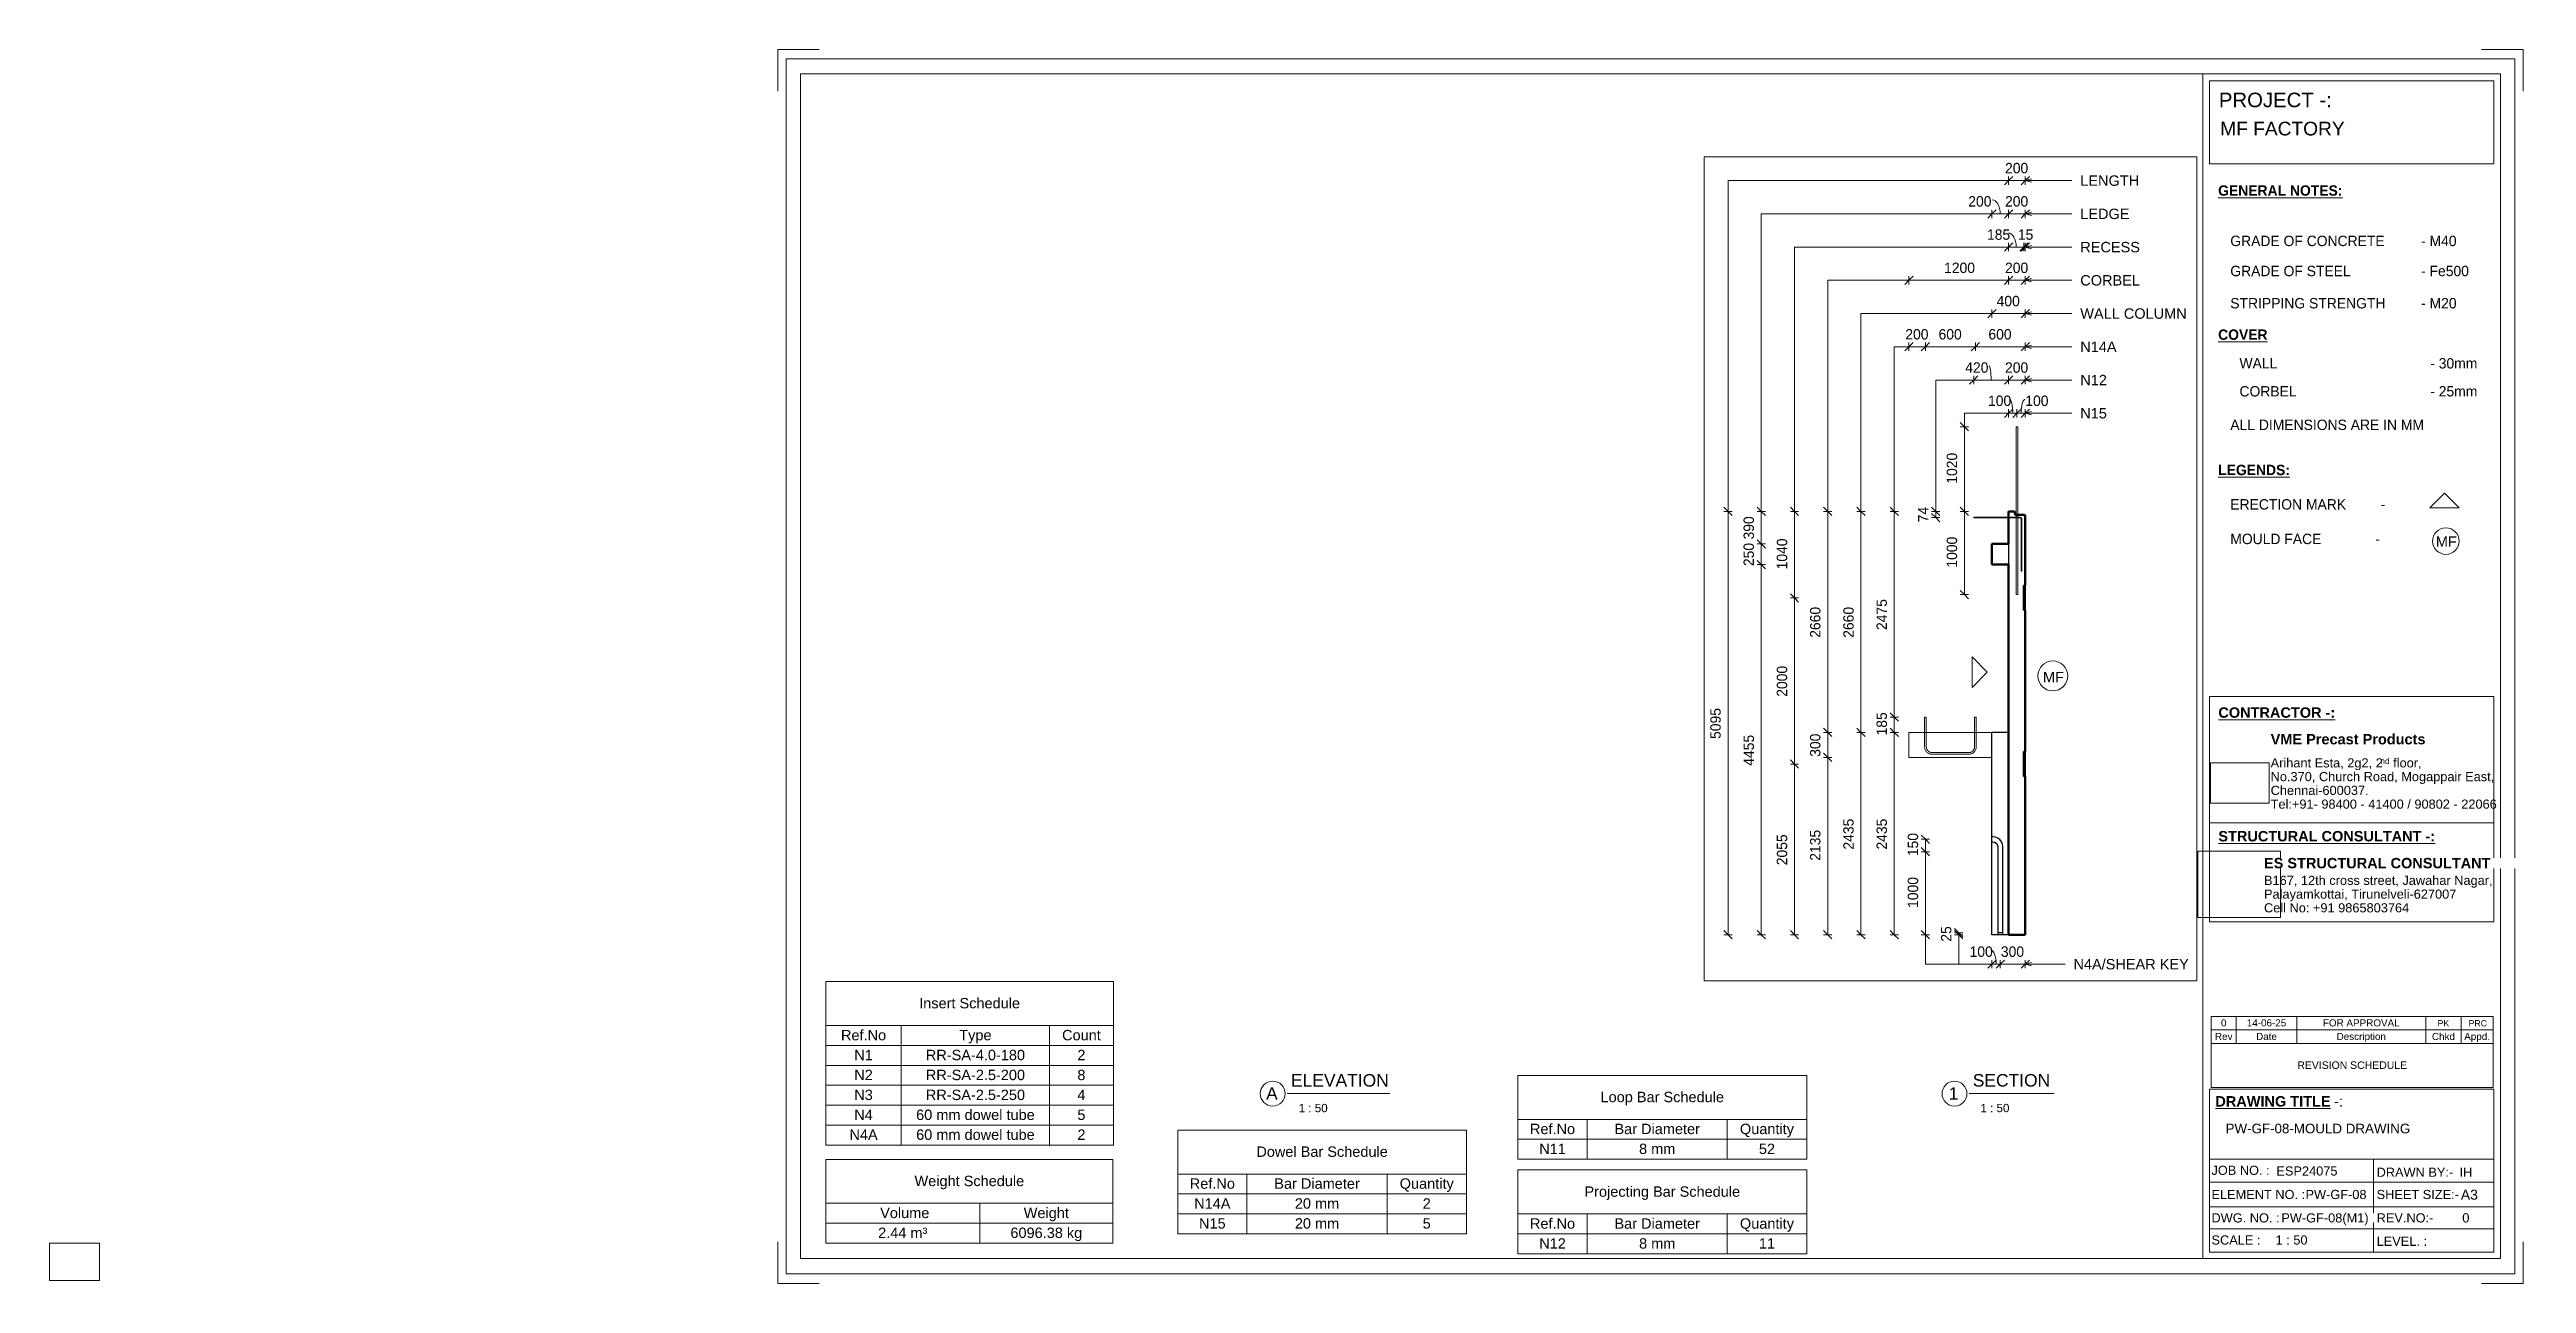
# Paper-space layout 'Layout1' of a CAD drawing. Header units: millimetres. Extents: x 0 to 596, y -1 to 296.
# The model-space entities are those that its viewports show. They can reach past a viewport. Long polylines and large blocks are cut down to what shows.
import ezdxf

# ---------------------------------------------------------------- set-up
doc = ezdxf.new("R2010")
doc.units = ezdxf.units.MM
doc.linetypes.add('Dash', pattern=[6.36, 3.18, -3.18])
for name, color, linetype, lineweight in [('A-ANNO-DIMS', 211, 'Continuous', 9), ('A-ANNO-DIMS-50', 211, 'Continuous', 9), ('A-DETL-MBND', 5, 'Continuous', 18), ('A-DETL-THIN', 151, 'Continuous', 18), ('A-WALL', 113, 'Continuous', 25), ('A-WALL-HDLN', 110, 'Dash', 25), ('G-ANNO-SCHD', 231, 'Continuous', 9), ('G-ANNO-TEXT', 231, 'Continuous', 9), ('G-ANNO-TTLB', 6, 'Continuous', 9), ('G-ANNO-TTLB-MEDM', 33, 'Continuous', 9), ('G-ANNO-TTLB-THIN', 151, 'Continuous', 9), ('S-BEAM', 12, 'Continuous', 18), ('S-RBAR', 171, 'Continuous', 18)]:
    doc.layers.add(name, color=color, linetype=linetype, lineweight=lineweight)
doc.layers.add('G-ANNO-NPLT', color=191, linetype='Continuous')
doc.styles.add('Arial_1', font='arial.ttf', dxfattribs={"height": 125})
doc.styles.add('Arial_10', font='arial.ttf', dxfattribs={"height": 2.3})
doc.styles.add('Arial_11', font='arial.ttf', dxfattribs={"height": 1.8})
doc.styles.add('Arial_12', font='arial.ttf', dxfattribs={"height": 1.7})
doc.styles.add('Arial_13', font='arial.ttf', dxfattribs={"height": 1.5})
doc.styles.add('Arial_14', font='arial.ttf', dxfattribs={"height": 2})
doc.styles.add('Arial_15', font='arial.ttf', dxfattribs={"height": 3})
doc.styles.add('Arial_3', font='arial.ttf', dxfattribs={"height": 3.5})
doc.styles.add('Arial_4', font='arial.ttf', dxfattribs={"height": 2.2})
doc.styles.add('Arial_5', font='arial.ttf', dxfattribs={"height": 2.4})
doc.styles.add('Arial_6', font='arial.ttf', dxfattribs={"height": 2.5})
doc.styles.add('Arial_7', font='arial.ttf', dxfattribs={"height": 1.42976})
doc.styles.add('Arial_8', font='arial.ttf', dxfattribs={"height": 2.25})
doc.styles.add('Arial_9', font='arial.ttf', dxfattribs={"height": 3.3})
doc.styles.add('Arial_B', font='arialbd.ttf', dxfattribs={"height": 2.5})
doc.styles.add('Nirmala UI Semilight', font='NirmalaS.ttf', dxfattribs={"height": 125})
doc.styles.add('Nirmala UI Semilight_1', font='NirmalaS.ttf', dxfattribs={"height": 2.5})
doc.styles.add('Nirmala UI Semilight_B', font='', dxfattribs={"height": 2.5})
doc.styles.get('Nirmala UI Semilight_B').set_extended_font_data('Nirmala UI Semilight', bold=True)
doc.dimstyles.new('Arrow_Filled_-_2_5_NI_UI', dxfattribs={"dimscale": 304.8, "dimtxt": 130.920493, "dimasz": 0.328084, "dimexe": 0.164042, "dimexo": 0.0625, "dimgap": 0.164042, "dimtad": 1, "dimdec": 4, "dimzin": 0, "dimdsep": 46, "dimtxsty": 'Nirmala UI Semilight', "dimblk1": 'OBLIQUE', "dimblk2": 'OBLIQUE', "dimsah": 1, "dimcen": 0.09, "dimazin": 0, "dimtfac": 1, "dimtdec": 4, "dimtix": 1, "dimtmove": 0, "dimatfit": 3, "dimfxl": 0.164042, "dimfxlon": 1, "dimtvp": 1, "dimtolj": 1, "dimtzin": 0, "dimarcsym": 2})
doc.dimstyles.new('Arrow_Filled_-_2_5_NI_UI_1', dxfattribs={"dimscale": 304.8, "dimtxt": 130.920493, "dimasz": 0.328084, "dimexe": 0.164042, "dimexo": 0.0625, "dimgap": 0.164042, "dimtad": 1, "dimdec": 4, "dimzin": 0, "dimdsep": 46, "dimtxsty": 'Nirmala UI Semilight', "dimblk1": 'OBLIQUE', "dimblk2": 'OBLIQUE', "dimsah": 1, "dimcen": 0.09, "dimazin": 0, "dimtfac": 1, "dimtdec": 4, "dimtix": 1, "dimtmove": 1, "dimatfit": 3, "dimfxl": 0.164042, "dimfxlon": 1, "dimtvp": 1, "dimtolj": 1, "dimtzin": 0, "dimarcsym": 2})
picture_1 = doc.add_image_def('image1.jpg', size_in_pixel=(996, 686))
picture_2 = doc.add_image_def('image2.jpg', size_in_pixel=(1600, 1280))

psp = doc.layouts.get("Layout1")

msp = doc.modelspace()

# ---------------------------------------------------------------- texts
at = {"layer": 'G-ANNO-TEXT', "color": 7, "char_height": 125, "attachment_point": 1, "rotation": 359.99969898, "style": 'Arial_1'}
for s, insert, width in [('LENGTH', (26388.84202, 7743.90596), 857.805625), ('LEDGE', (26388.83991, 7343.90596), 713.501875), ('RECESS', (26388.83781, 6943.90596), 865.8225), ('CORBEL', (26388.83571, 6543.90596), 865.8225), ('WALL COLUMN', (26388.83361, 6143.90596), 1551.2653125), ('N14A', (26388.83151, 5743.90596), 525.1053125), ('N12', (26388.82941, 5343.90596), 384.81), ('N15', (26388.82731, 4943.90596), 384.81), ('MF', (25939.53853, 1769.52957), 300.6328125), ('N4A/SHEAR KEY', (26306.54729, -1686.06577), 1675.526875)]:
    msp.add_mtext(s, dxfattribs=dict(at, insert=insert, width=width))

# ---------------------------------------------------------------- blocks, each defined once
blk = doc.blocks.new('ES-Landscape-A3 - ES-Landscape-A3-502445-PW-GF-08-MOULD DRAWING')
at = {"layer": 'G-ANNO-TTLB'}
for p, q in [((175.24, 296.27), (185.24, 296.27)), ((175.24, 296.27), (175.24, 286.27)), ((595.24, 296.27), (585.24, 296.27)), ((595.24, 296.27), (595.24, 286.27)), ((519.77, 140.54), (588.2, 140.54)), ((519.77, 86.33), (519.77, 140.54)), ((588.2, 86.33), (588.2, 140.54)), ((519.77, 110.14), (588.2, 110.14)), ((519.77, 6.78), (519.77, 46.03)), ((588.2, 6.78), (588.2, 46.03)), ((559.23, 29.2), (559.23, 6.78)), ((175.24, -0.73), (175.24, 9.27)), ((595.24, -0.73), (595.24, 9.27)), ((175.24, -0.73), (185.24, -0.73)), ((595.24, -0.73), (585.24, -0.73))]:
    blk.add_line(p, q, dxfattribs=at)
at = {"layer": 'G-ANNO-TTLB-MEDM'}
for p, q in [((180.73, 290.44), (180.73, 5.31)), ((180.73, 290.44), (589.79, 290.44)), ((518.17, 290.44), (518.17, 5.31)), ((519.77, 268.77), (519.77, 288.77)), ((519.77, 288.77), (588.2, 288.77)), ((588.2, 288.77), (588.2, 268.77)), ((589.79, 290.44), (589.79, 5.31)), ((588.2, 268.77), (519.77, 268.77)), ((519.77, 86.33), (588.2, 86.33)), ((519.77, 6.78), (588.2, 6.78)), ((180.73, 5.31), (589.79, 5.31))]:
    blk.add_line(p, q, dxfattribs=at)
at = {"layer": 'G-ANNO-TTLB-THIN'}
for p, q in [((177.29, 294.03), (177.29, 1.56)), ((593.23, 294.03), (177.29, 294.03)), ((593.23, 1.56), (593.23, 294.03)), ((519.77, 46.03), (588.2, 46.03)), ((519.77, 29.2), (588.2, 29.2)), ((519.77, 23.64), (588.2, 23.64)), ((519.77, 17.68), (588.2, 17.68)), ((519.77, 12.43), (588.2, 12.43)), ((177.29, 1.56), (593.23, 1.56))]:
    blk.add_line(p, q, dxfattribs=at)
at = {"layer": 'G-ANNO-TTLB', "insert": (534.5, 131.53), "char_height": 2.5, "width": 45.135, "attachment_point": 1, "style": 'Arial_B', "bg_fill": 3, "box_fill_scale": 0, "bg_fill_color": 256, "bg_fill_true_color": 3254780160, "bg_fill_transparency": 256}
blk.add_mtext('VME Precast Products', dxfattribs=at)
at = {"layer": 'G-ANNO-TTLB', "attachment_point": 1}
for s, insert, char_height, width, style in [('Arihant Esta, 2g2, 2', (534.5, 125.68), 2.2, 31.9873, 'Arial_4'), ('nd', (560.89, 125.72), 1.43, 2.7257, 'Arial_7'), (' floor,', (563.14, 125.68), 2.2, 9.1392, 'Arial_4'), ('No.370, Church Road, Mogappair East,', (534.5, 122.37), 2.2, 63.4135, 'Arial_4'), ('Tel:+91- 98400 - 41400 / 90802 - 22066 ', (534.5, 115.75), 2.2, 65.2574, 'Arial_4'), ('Chennai-600037.', (534.5, 119.06), 2.2, 27.6582, 'Arial_4'), ('Cell No: +91 9865803764', (532.9, 90.79), 2.2, 41.0464, 'Arial_4'), ('Palayamkottai, Tirunelveli-627007', (532.9, 94.09), 2.2, 54.4346, 'Arial_4'), ('JOB NO. :', (520.26, 27.61), 2.2, 16.5949, 'Arial_4'), ('DRAWN BY:-', (560, 27.14), 2.2, 21.7257, 'Arial_4'), ('ELEMENT NO. :', (520.26, 21.79), 2.2, 26.5359, 'Arial_4'), ('SHEET SIZE:-', (560, 21.79), 2.2, 23.2489, 'Arial_4'), ('DWG. NO. :', (520.26, 16.16), 2.2, 19.481, 'Arial_4'), ('REV.NO:-', (560, 16.16), 2.2, 16.0338, 'Arial_4'), ('SCALE :', (520.26, 10.84), 2.2, 13.8692, 'Arial_4'), ('LEVEL. :', (560, 10.53), 2.2, 14.3502, 'Arial_4')]:
    blk.add_mtext(s, dxfattribs=dict(at, insert=insert, char_height=char_height, width=width, style=style))
at = {"layer": 'G-ANNO-TTLB'}
image = blk.add_image(picture_1, insert=(520, 114.84), size_in_units=(14.11, 9.72), dxfattribs=at)
image.dxf.flags = 7
image = blk.add_image(picture_2, insert=(516.95, 87.39), size_in_units=(19.92, 15.93), dxfattribs=at)
image.dxf.flags = 7
at = {"layer": 'G-ANNO-TTLB', "attachment_point": 1, "bg_fill": 3, "box_fill_scale": 0, "bg_fill_color": 256, "bg_fill_true_color": 3254780160, "bg_fill_transparency": 256}
for s, insert, char_height, width, style in [('PROJECT -:', (522.05, 285.89), 3.5, 33.3502, 'Arial_3'), ('\\LCONTRACTOR -:', (521.92, 137.94), 2.5, 33.9114, 'Arial_B'), ('\\LSTRUCTURAL CONSULTANT -:', (521.92, 108.18), 2.5, 62.8523, 'Arial_B'), ('ES STRUCTURAL CONSULTANT', (532.9, 101.7), 2.5, 65.6582, 'Arial_B'), ('\\LDRAWING TITLE', (521.19, 44.36), 2.5, 33.4304, 'Arial_B'), ('A3', (580.27, 21.84), 2.4, 4.9705, 'Arial_5')]:
    blk.add_mtext(s, dxfattribs=dict(at, insert=insert, char_height=char_height, width=width, style=style))
at = {"layer": 'G-ANNO-TTLB', "insert": (532.9, 97.4), "char_height": 2.2, "width": 65.1772, "attachment_point": 1, "style": 'Arial_4'}
blk.add_mtext('B167, 12th cross street, Jawahar Nagar,', dxfattribs=at)
at = {"layer": 'G-ANNO-TTLB', "insert": (548.78, 44.36), "char_height": 2.5, "width": 1.2025, "attachment_point": 1, "style": 'Arial_B', "bg_fill": 3, "box_fill_scale": 0, "bg_fill_color": 256, "bg_fill_true_color": 3254780160, "bg_fill_transparency": 256}
blk.add_mtext('\\fArial|b1|i0|c0|p34|; ', dxfattribs=at)
at = {"layer": 'G-ANNO-TTLB', "insert": (549.77, 44.36), "char_height": 2.5, "width": 2.6456, "attachment_point": 1, "style": 'Arial_6', "bg_fill": 3, "box_fill_scale": 0, "bg_fill_color": 256, "bg_fill_true_color": 3254780160, "bg_fill_transparency": 256}
blk.add_mtext('-:', dxfattribs=at)
blk = doc.blocks.new('Viewport - M_View Title-1040-PW-GF-08-MOULD DRAWING')
at = {"layer": 'G-ANNO-TTLB'}
for start, end in [(360, 180), (180, 0)]:
    blk.add_arc((-3.5, 0), 3, start, end, dxfattribs=at)
blk = doc.blocks.new('DIMBLOCK103-Elevation Right')
at = {"layer": 'A-ANNO-DIMS-50'}
for p, q in [((25526.31, 4881.41), (25576.31, 4931.41)), ((25526.31, 4881.41), (25526.31, 4931.41)), ((25626.31, 4881.41), (25676.31, 4931.41)), ((25626.31, 4881.41), (25626.31, 4931.41)), ((25526.31, 4881.41), (25476.31, 4831.41)), ((25526.31, 4881.41), (25626.31, 4881.41)), ((25526.31, 4881.41), (25526.31, 4831.41)), ((25626.31, 4881.41), (25576.31, 4831.41)), ((25626.31, 4881.41), (25626.31, 4831.41))]:
    blk.add_line(p, q, dxfattribs=at)
blk.add_ellipse((25535.78, 4881.41), major_axis=(0, 169.02), ratio=0.239796, start_param=4.712389, end_param=6.283185, dxfattribs=at)
at = {"layer": 'A-ANNO-DIMS-50', "color": 0, "insert": (25278.7, 5094.49), "char_height": 125, "width": 308.4963, "attachment_point": 1, "line_spacing_factor": 1.142579, "style": 'Nirmala UI Semilight'}
blk.add_mtext('100', dxfattribs=at)
blk = doc.blocks.new('_Oblique')
at = {"color": 0, "linetype": 'ByBlock', "lineweight": -2}
blk.add_line((-0.5, -0.5), (0.5, 0.5), dxfattribs=at)
blk = doc.blocks.new('DIMBLOCK104-Elevation Right')
at = {"layer": 'A-ANNO-DIMS-50'}
for p, q in [((25626.31, 4881.41), (25676.31, 4931.41)), ((25626.31, 4881.41), (25626.31, 4931.41)), ((25726.31, 4881.41), (25776.31, 4931.41)), ((25726.31, 4881.41), (25726.31, 4931.41)), ((25626.31, 4881.41), (25576.31, 4831.41)), ((25626.31, 4881.41), (25726.31, 4881.41)), ((25626.31, 4881.41), (25626.31, 4831.41)), ((25726.31, 4881.41), (25676.31, 4831.41)), ((25726.31, 4881.41), (25726.31, 4831.41))]:
    blk.add_line(p, q, dxfattribs=at)
blk.add_ellipse((25727.39, 4881.41), major_axis=(0, 169.02), ratio=0.302268, start_param=0, end_param=1.570796, dxfattribs=at)
at = {"layer": 'A-ANNO-DIMS-50', "color": 0, "insert": (25727.39, 5094.49), "char_height": 125, "width": 308.4963, "attachment_point": 1, "line_spacing_factor": 1.142579, "style": 'Nirmala UI Semilight'}
blk.add_mtext('100', dxfattribs=at)
blk = doc.blocks.new('DIMBLOCK105-Elevation Right')
at = {"layer": 'A-ANNO-DIMS-50'}
for p, q in [((24994.45, 4720), (24944.45, 4770)), ((24994.45, 4720), (24944.45, 4720)), ((24994.45, 4720), (24994.45, 3700)), ((24994.45, 4720), (25044.45, 4670)), ((24994.45, 4720), (25044.45, 4720)), ((24994.45, 3700), (24944.45, 3750)), ((24994.45, 3700), (24944.45, 3700)), ((24994.45, 3700), (25044.45, 3650)), ((24994.45, 3700), (25044.45, 3700))]:
    blk.add_line(p, q, dxfattribs=at)
at = {"layer": 'A-ANNO-DIMS-50', "color": 0, "insert": (24781.36, 4033.85), "char_height": 125, "width": 422.7542, "attachment_point": 1, "rotation": 90, "line_spacing_factor": 1.142579, "style": 'Nirmala UI Semilight'}
blk.add_mtext('1020', dxfattribs=at)
blk = doc.blocks.new('DIMBLOCK106-Elevation Right')
at = {"layer": 'A-ANNO-DIMS-50'}
for p, q in [((24994.45, 3700), (24944.45, 3750)), ((24994.45, 3700), (24944.45, 3700)), ((24994.45, 3700), (24994.45, 2700)), ((24994.45, 3700), (25044.45, 3650)), ((24994.45, 3700), (25044.45, 3700)), ((24994.45, 2700), (24944.45, 2750)), ((24994.45, 2700), (24944.45, 2700)), ((24994.45, 2700), (25044.45, 2650)), ((24994.45, 2700), (25044.45, 2700))]:
    blk.add_line(p, q, dxfattribs=at)
at = {"layer": 'A-ANNO-DIMS-50', "color": 0, "insert": (24781.36, 3023.85), "char_height": 125, "width": 422.7542, "attachment_point": 1, "rotation": 90, "line_spacing_factor": 1.142579, "style": 'Nirmala UI Semilight'}
blk.add_mtext('1000', dxfattribs=at)
blk = doc.blocks.new('DIMBLOCK107-Elevation Right')
at = {"layer": 'A-ANNO-DIMS-50'}
for p, q in [((24650.17, 3700), (24600.17, 3750)), ((24650.17, 3700), (24600.17, 3700)), ((24650.17, 3700), (24650.17, 3626)), ((24650.17, 3700), (24700.17, 3650)), ((24650.17, 3700), (24700.17, 3700)), ((24650.17, 3626), (24600.17, 3676)), ((24650.17, 3626), (24600.17, 3626)), ((24650.17, 3626), (24700.17, 3576)), ((24650.17, 3626), (24700.17, 3626))]:
    blk.add_line(p, q, dxfattribs=at)
at = {"layer": 'A-ANNO-DIMS-50', "color": 0, "insert": (24437.08, 3568.98), "char_height": 125, "width": 225.6593, "attachment_point": 1, "rotation": 90, "line_spacing_factor": 1.142579, "style": 'Nirmala UI Semilight'}
blk.add_mtext('74', dxfattribs=at)
blk = doc.blocks.new('DIMBLOCK108-Elevation Right')
at = {"layer": 'A-ANNO-DIMS-50'}
for p, q in [((25106.31, 5281.41), (25156.31, 5331.41)), ((25106.31, 5281.41), (25106.31, 5331.41)), ((25526.31, 5281.41), (25576.31, 5331.41)), ((25526.31, 5281.41), (25526.31, 5331.41)), ((25106.31, 5281.41), (25056.31, 5231.41)), ((25106.31, 5281.41), (25526.31, 5281.41)), ((25106.31, 5281.41), (25106.31, 5231.41)), ((25526.31, 5281.41), (25476.31, 5231.41)), ((25526.31, 5281.41), (25526.31, 5231.41))]:
    blk.add_line(p, q, dxfattribs=at)
blk.add_ellipse((25292.83, 5281.41), major_axis=(0, 169.02), ratio=0.138911, start_param=4.712389, end_param=6.283185, dxfattribs=at)
at = {"layer": 'A-ANNO-DIMS-50', "color": 0, "insert": (25004.8, 5494.49), "char_height": 125, "width": 345.6301, "attachment_point": 1, "line_spacing_factor": 1.142579, "style": 'Nirmala UI Semilight'}
blk.add_mtext('420', dxfattribs=at)
blk = doc.blocks.new('DIMBLOCK109-Elevation Right')
at = {"layer": 'A-ANNO-DIMS-50'}
for p, q in [((25526.31, 5281.41), (25576.31, 5331.41)), ((25526.31, 5281.41), (25526.31, 5331.41)), ((25726.31, 5281.41), (25776.31, 5331.41)), ((25726.31, 5281.41), (25726.31, 5331.41)), ((25526.31, 5281.41), (25476.31, 5231.41)), ((25526.31, 5281.41), (25726.31, 5281.41)), ((25526.31, 5281.41), (25526.31, 5231.41)), ((25726.31, 5281.41), (25676.31, 5231.41)), ((25726.31, 5281.41), (25726.31, 5231.41))]:
    blk.add_line(p, q, dxfattribs=at)
at = {"layer": 'A-ANNO-DIMS-50', "color": 0, "insert": (25483.48, 5494.49), "char_height": 125, "width": 342.7737, "attachment_point": 1, "line_spacing_factor": 1.142579, "style": 'Nirmala UI Semilight'}
blk.add_mtext('200', dxfattribs=at)
blk = doc.blocks.new('DIMBLOCK110-Elevation Right')
at = {"layer": 'A-ANNO-DIMS-50'}
for p, q in [((24326.31, 5681.41), (24376.31, 5731.41)), ((24326.31, 5681.41), (24326.31, 5731.41)), ((24526.31, 5681.41), (24576.31, 5731.41)), ((24526.31, 5681.41), (24526.31, 5731.41)), ((24326.31, 5681.41), (24276.31, 5631.41)), ((24326.31, 5681.41), (24526.31, 5681.41)), ((24326.31, 5681.41), (24326.31, 5631.41)), ((24526.31, 5681.41), (24476.31, 5631.41)), ((24526.31, 5681.41), (24526.31, 5631.41))]:
    blk.add_line(p, q, dxfattribs=at)
at = {"layer": 'A-ANNO-DIMS-50', "color": 0, "insert": (24283.48, 5894.49), "char_height": 125, "width": 342.7737, "attachment_point": 1, "line_spacing_factor": 1.142579, "style": 'Nirmala UI Semilight'}
blk.add_mtext('200', dxfattribs=at)
blk = doc.blocks.new('DIMBLOCK111-Elevation Right')
at = {"layer": 'A-ANNO-DIMS-50'}
for p, q in [((24526.31, 5681.41), (24576.31, 5731.41)), ((24526.31, 5681.41), (24526.31, 5731.41)), ((25126.31, 5681.41), (25176.31, 5731.41)), ((25126.31, 5681.41), (25126.31, 5731.41)), ((24526.31, 5681.41), (24476.31, 5631.41)), ((24526.31, 5681.41), (25126.31, 5681.41)), ((24526.31, 5681.41), (24526.31, 5631.41)), ((25126.31, 5681.41), (25076.31, 5631.41)), ((25126.31, 5681.41), (25126.31, 5631.41))]:
    blk.add_line(p, q, dxfattribs=at)
at = {"layer": 'A-ANNO-DIMS-50', "color": 0, "insert": (24683.48, 5894.49), "char_height": 125, "width": 342.7737, "attachment_point": 1, "line_spacing_factor": 1.142579, "style": 'Nirmala UI Semilight'}
blk.add_mtext('600', dxfattribs=at)
blk = doc.blocks.new('DIMBLOCK112-Elevation Right')
at = {"layer": 'A-ANNO-DIMS-50'}
for p, q in [((25126.31, 5681.41), (25176.31, 5731.41)), ((25126.31, 5681.41), (25126.31, 5731.41)), ((25726.31, 5681.41), (25776.31, 5731.41)), ((25726.31, 5681.41), (25726.31, 5731.41)), ((25126.31, 5681.41), (25076.31, 5631.41)), ((25126.31, 5681.41), (25726.31, 5681.41)), ((25126.31, 5681.41), (25126.31, 5631.41)), ((25726.31, 5681.41), (25676.31, 5631.41)), ((25726.31, 5681.41), (25726.31, 5631.41))]:
    blk.add_line(p, q, dxfattribs=at)
at = {"layer": 'A-ANNO-DIMS-50', "color": 0, "insert": (25283.48, 5894.49), "char_height": 125, "width": 342.7737, "attachment_point": 1, "line_spacing_factor": 1.142579, "style": 'Nirmala UI Semilight'}
blk.add_mtext('600', dxfattribs=at)
blk = doc.blocks.new('DIMBLOCK113-Elevation Right')
at = {"layer": 'A-ANNO-DIMS-50'}
for p, q in [((24150.17, 3700), (24100.17, 3750)), ((24150.17, 3700), (24100.17, 3700)), ((24150.17, 3700), (24150.17, 1225)), ((24150.17, 3700), (24200.17, 3650)), ((24150.17, 3700), (24200.17, 3700)), ((24150.17, 1225), (24100.17, 1275)), ((24150.17, 1225), (24100.17, 1225)), ((24150.17, 1225), (24200.17, 1175)), ((24150.17, 1225), (24200.17, 1225))]:
    blk.add_line(p, q, dxfattribs=at)
at = {"layer": 'A-ANNO-DIMS-50', "color": 0, "insert": (23937.08, 2273.26), "char_height": 125, "width": 454.1751, "attachment_point": 1, "rotation": 90, "line_spacing_factor": 1.142579, "style": 'Nirmala UI Semilight'}
blk.add_mtext('2475', dxfattribs=at)
blk = doc.blocks.new('DIMBLOCK114-Elevation Right')
at = {"layer": 'A-ANNO-DIMS-50'}
for p, q in [((24150.17, 1225), (24100.17, 1275)), ((24150.17, 1225), (24100.17, 1225)), ((24150.17, 1225), (24150.17, 1040)), ((24150.17, 1225), (24200.17, 1175)), ((24150.17, 1225), (24200.17, 1225)), ((24150.17, 1040), (24100.17, 1090)), ((24150.17, 1040), (24100.17, 1040)), ((24150.17, 1040), (24200.17, 990)), ((24150.17, 1040), (24200.17, 1040))]:
    blk.add_line(p, q, dxfattribs=at)
at = {"layer": 'A-ANNO-DIMS-50', "color": 0, "insert": (23937.08, 1003.96), "char_height": 125, "width": 308.4963, "attachment_point": 1, "rotation": 90, "line_spacing_factor": 1.142579, "style": 'Nirmala UI Semilight'}
blk.add_mtext('185', dxfattribs=at)
blk = doc.blocks.new('DIMBLOCK115-Elevation Right')
at = {"layer": 'A-ANNO-DIMS-50'}
for p, q in [((24150.17, 1040), (24100.17, 1090)), ((24150.17, 1040), (24100.17, 1040)), ((24150.17, 1040), (24150.17, -1395)), ((24150.17, 1040), (24200.17, 990)), ((24150.17, 1040), (24200.17, 1040)), ((24150.17, -1395), (24100.17, -1345)), ((24150.17, -1395), (24100.17, -1395)), ((24150.17, -1395), (24200.17, -1445)), ((24150.17, -1395), (24200.17, -1395))]:
    blk.add_line(p, q, dxfattribs=at)
at = {"layer": 'A-ANNO-DIMS-50', "color": 0, "insert": (23937.08, -369.12), "char_height": 125, "width": 459.888, "attachment_point": 1, "rotation": 90, "line_spacing_factor": 1.142579, "style": 'Nirmala UI Semilight'}
blk.add_mtext('2435', dxfattribs=at)
blk = doc.blocks.new('DIMBLOCK116-Elevation Right')
at = {"layer": 'A-ANNO-DIMS-50'}
for p, q in [((23750.17, 3700), (23700.17, 3750)), ((23750.17, 3700), (23700.17, 3700)), ((23750.17, 3700), (23750.17, 1040)), ((23750.17, 3700), (23800.17, 3650)), ((23750.17, 3700), (23800.17, 3700)), ((23750.17, 1040), (23700.17, 1090)), ((23750.17, 1040), (23700.17, 1040)), ((23750.17, 1040), (23800.17, 990)), ((23750.17, 1040), (23800.17, 1040))]:
    blk.add_line(p, q, dxfattribs=at)
at = {"layer": 'A-ANNO-DIMS-50', "color": 0, "insert": (23537.08, 2179.57), "char_height": 125, "width": 457.0315, "attachment_point": 1, "rotation": 90, "line_spacing_factor": 1.142579, "style": 'Nirmala UI Semilight'}
blk.add_mtext('2660', dxfattribs=at)
blk = doc.blocks.new('DIMBLOCK117-Elevation Right')
at = {"layer": 'A-ANNO-DIMS-50'}
for p, q in [((23750.17, 1040), (23700.17, 1090)), ((23750.17, 1040), (23700.17, 1040)), ((23750.17, 1040), (23750.17, -1395)), ((23750.17, 1040), (23800.17, 990)), ((23750.17, 1040), (23800.17, 1040)), ((23750.17, -1395), (23700.17, -1345)), ((23750.17, -1395), (23700.17, -1395)), ((23750.17, -1395), (23800.17, -1445)), ((23750.17, -1395), (23800.17, -1395))]:
    blk.add_line(p, q, dxfattribs=at)
at = {"layer": 'A-ANNO-DIMS-50', "color": 0, "insert": (23537.08, -369.12), "char_height": 125, "width": 459.888, "attachment_point": 1, "rotation": 90, "line_spacing_factor": 1.142579, "style": 'Nirmala UI Semilight'}
blk.add_mtext('2435', dxfattribs=at)
blk = doc.blocks.new('DIMBLOCK118-Elevation Right')
at = {"layer": 'A-ANNO-DIMS-50'}
for p, q in [((23350.17, 3700), (23300.17, 3750)), ((23350.17, 3700), (23300.17, 3700)), ((23350.17, 3700), (23350.17, 1040)), ((23350.17, 3700), (23400.17, 3650)), ((23350.17, 3700), (23400.17, 3700)), ((23350.17, 1040), (23300.17, 1090)), ((23350.17, 1040), (23300.17, 1040)), ((23350.17, 1040), (23400.17, 990)), ((23350.17, 1040), (23400.17, 1040))]:
    blk.add_line(p, q, dxfattribs=at)
at = {"layer": 'A-ANNO-DIMS-50', "color": 0, "insert": (23137.08, 2179.57), "char_height": 125, "width": 457.0315, "attachment_point": 1, "rotation": 90, "line_spacing_factor": 1.142579, "style": 'Nirmala UI Semilight'}
blk.add_mtext('2660', dxfattribs=at)
blk = doc.blocks.new('DIMBLOCK119-Elevation Right')
at = {"layer": 'A-ANNO-DIMS-50'}
for p, q in [((23350.17, 1040), (23300.17, 1090)), ((23350.17, 1040), (23300.17, 1040)), ((23350.17, 1040), (23350.17, 740)), ((23350.17, 1040), (23400.17, 990)), ((23350.17, 1040), (23400.17, 1040)), ((23350.17, 740), (23300.17, 790)), ((23350.17, 740), (23300.17, 740)), ((23350.17, 740), (23400.17, 690)), ((23350.17, 740), (23400.17, 740))]:
    blk.add_line(p, q, dxfattribs=at)
at = {"layer": 'A-ANNO-DIMS-50', "color": 0, "insert": (23137.08, 747.18), "char_height": 125, "width": 342.7737, "attachment_point": 1, "rotation": 90, "line_spacing_factor": 1.142579, "style": 'Nirmala UI Semilight'}
blk.add_mtext('300', dxfattribs=at)
blk = doc.blocks.new('DIMBLOCK120-Elevation Right')
at = {"layer": 'A-ANNO-DIMS-50'}
for p, q in [((23350.17, 740), (23300.17, 790)), ((23350.17, 740), (23300.17, 740)), ((23350.17, 740), (23350.17, -1395)), ((23350.17, 740), (23400.17, 690)), ((23350.17, 740), (23400.17, 740)), ((23350.17, -1395), (23300.17, -1345)), ((23350.17, -1395), (23300.17, -1395)), ((23350.17, -1395), (23400.17, -1445)), ((23350.17, -1395), (23400.17, -1395))]:
    blk.add_line(p, q, dxfattribs=at)
at = {"layer": 'A-ANNO-DIMS-50', "color": 0, "insert": (23137.08, -503.65), "char_height": 125, "width": 422.7542, "attachment_point": 1, "rotation": 90, "line_spacing_factor": 1.142579, "style": 'Nirmala UI Semilight'}
blk.add_mtext('2135', dxfattribs=at)
blk = doc.blocks.new('DIMBLOCK121-Elevation Right')
at = {"layer": 'A-ANNO-DIMS-50'}
for p, q in [((22950.17, 3700), (22900.17, 3750)), ((22950.17, 3700), (22900.17, 3700)), ((22950.17, 3700), (22950.17, 2660)), ((22950.17, 3700), (23000.17, 3650)), ((22950.17, 3700), (23000.17, 3700)), ((22950.17, 2660), (22900.17, 2710)), ((22950.17, 2660), (22900.17, 2660)), ((22950.17, 2660), (23000.17, 2610)), ((22950.17, 2660), (23000.17, 2660))]:
    blk.add_line(p, q, dxfattribs=at)
at = {"layer": 'A-ANNO-DIMS-50', "color": 0, "insert": (22737.08, 3002.66), "char_height": 125, "width": 425.6106, "attachment_point": 1, "rotation": 90, "line_spacing_factor": 1.142579, "style": 'Nirmala UI Semilight'}
blk.add_mtext('1040', dxfattribs=at)
blk = doc.blocks.new('DIMBLOCK122-Elevation Right')
at = {"layer": 'A-ANNO-DIMS-50'}
for p, q in [((22950.17, 2660), (22900.17, 2710)), ((22950.17, 2660), (22900.17, 2660)), ((22950.17, 2660), (22950.17, 660)), ((22950.17, 2660), (23000.17, 2610)), ((22950.17, 2660), (23000.17, 2660)), ((22950.17, 660), (22900.17, 710)), ((22950.17, 660), (22900.17, 660)), ((22950.17, 660), (23000.17, 610)), ((22950.17, 660), (23000.17, 660))]:
    blk.add_line(p, q, dxfattribs=at)
at = {"layer": 'A-ANNO-DIMS-50', "color": 0, "insert": (22737.08, 1469.57), "char_height": 125, "width": 457.0315, "attachment_point": 1, "rotation": 90, "line_spacing_factor": 1.142579, "style": 'Nirmala UI Semilight'}
blk.add_mtext('2000', dxfattribs=at)
blk = doc.blocks.new('DIMBLOCK123-Elevation Right')
at = {"layer": 'A-ANNO-DIMS-50'}
for p, q in [((22950.17, 660), (22900.17, 710)), ((22950.17, 660), (22900.17, 660)), ((22950.17, 660), (22950.17, -1395)), ((22950.17, 660), (23000.17, 610)), ((22950.17, 660), (23000.17, 660)), ((22950.17, -1395), (22900.17, -1345)), ((22950.17, -1395), (22900.17, -1395)), ((22950.17, -1395), (23000.17, -1445)), ((22950.17, -1395), (23000.17, -1395))]:
    blk.add_line(p, q, dxfattribs=at)
at = {"layer": 'A-ANNO-DIMS-50', "color": 0, "insert": (22737.08, -557.93), "char_height": 125, "width": 457.0315, "attachment_point": 1, "rotation": 90, "line_spacing_factor": 1.142579, "style": 'Nirmala UI Semilight'}
blk.add_mtext('2055', dxfattribs=at)
blk = doc.blocks.new('DIMBLOCK124-Elevation Right')
at = {"layer": 'A-ANNO-DIMS-50'}
for p, q in [((25326.31, 6081.41), (25376.31, 6131.41)), ((25326.31, 6081.41), (25326.31, 6131.41)), ((25726.31, 6081.41), (25776.31, 6131.41)), ((25726.31, 6081.41), (25726.31, 6131.41)), ((25326.31, 6081.41), (25276.31, 6031.41)), ((25326.31, 6081.41), (25726.31, 6081.41)), ((25326.31, 6081.41), (25326.31, 6031.41)), ((25726.31, 6081.41), (25676.31, 6031.41)), ((25726.31, 6081.41), (25726.31, 6031.41))]:
    blk.add_line(p, q, dxfattribs=at)
at = {"layer": 'A-ANNO-DIMS-50', "color": 0, "insert": (25382.29, 6294.49), "char_height": 125, "width": 345.6301, "attachment_point": 1, "line_spacing_factor": 1.142579, "style": 'Nirmala UI Semilight'}
blk.add_mtext('400', dxfattribs=at)
blk = doc.blocks.new('DIMBLOCK125-Elevation Right')
at = {"layer": 'A-ANNO-DIMS-50'}
for p, q in [((24326.31, 6481.41), (24376.31, 6531.41)), ((24326.31, 6481.41), (24326.31, 6531.41)), ((25526.31, 6481.41), (25576.31, 6531.41)), ((25526.31, 6481.41), (25526.31, 6531.41)), ((24326.31, 6481.41), (24276.31, 6431.41)), ((24326.31, 6481.41), (25526.31, 6481.41)), ((24326.31, 6481.41), (24326.31, 6431.41)), ((25526.31, 6481.41), (25476.31, 6431.41)), ((25526.31, 6481.41), (25526.31, 6431.41))]:
    blk.add_line(p, q, dxfattribs=at)
at = {"layer": 'A-ANNO-DIMS-50', "color": 0, "insert": (24750.16, 6694.49), "char_height": 125, "width": 422.7542, "attachment_point": 1, "line_spacing_factor": 1.142579, "style": 'Nirmala UI Semilight'}
blk.add_mtext('1200', dxfattribs=at)
blk = doc.blocks.new('DIMBLOCK126-Elevation Right')
at = {"layer": 'A-ANNO-DIMS-50'}
for p, q in [((25526.31, 6481.41), (25576.31, 6531.41)), ((25526.31, 6481.41), (25526.31, 6531.41)), ((25726.31, 6481.41), (25776.31, 6531.41)), ((25726.31, 6481.41), (25726.31, 6531.41)), ((25526.31, 6481.41), (25476.31, 6431.41)), ((25526.31, 6481.41), (25726.31, 6481.41)), ((25526.31, 6481.41), (25526.31, 6431.41)), ((25726.31, 6481.41), (25676.31, 6431.41)), ((25726.31, 6481.41), (25726.31, 6431.41))]:
    blk.add_line(p, q, dxfattribs=at)
at = {"layer": 'A-ANNO-DIMS-50', "color": 0, "insert": (25483.48, 6694.49), "char_height": 125, "width": 342.7737, "attachment_point": 1, "line_spacing_factor": 1.142579, "style": 'Nirmala UI Semilight'}
blk.add_mtext('200', dxfattribs=at)
blk = doc.blocks.new('DIMBLOCK127-Elevation Right')
at = {"layer": 'A-ANNO-DIMS-50'}
for p, q in [((25526.31, 6881.41), (25576.31, 6931.41)), ((25526.31, 6881.41), (25526.31, 6931.41)), ((25711.31, 6881.41), (25761.31, 6931.41)), ((25711.31, 6881.41), (25711.31, 6931.41)), ((25526.31, 6881.41), (25476.31, 6831.41)), ((25526.31, 6881.41), (25711.31, 6881.41)), ((25526.31, 6881.41), (25526.31, 6831.41)), ((25711.31, 6881.41), (25661.31, 6831.41)), ((25711.31, 6881.41), (25711.31, 6831.41))]:
    blk.add_line(p, q, dxfattribs=at)
blk.add_ellipse((25523.77, 6881.41), major_axis=(0, 169.02), ratio=0.562297, start_param=4.712389, end_param=6.283185, dxfattribs=at)
at = {"layer": 'A-ANNO-DIMS-50', "color": 0, "insert": (25266.69, 7094.49), "char_height": 125, "width": 308.4963, "attachment_point": 1, "line_spacing_factor": 1.142579, "style": 'Nirmala UI Semilight'}
blk.add_mtext('185', dxfattribs=at)
blk = doc.blocks.new('DIMBLOCK128-Elevation Right')
at = {"layer": 'A-ANNO-DIMS-50'}
for p, q in [((25711.31, 6881.41), (25761.31, 6931.41)), ((25711.31, 6881.41), (25711.31, 6931.41)), ((25726.31, 6881.41), (25776.31, 6931.41)), ((25726.31, 6881.41), (25726.31, 6931.41)), ((25711.31, 6881.41), (25661.31, 6831.41)), ((25726.31, 6881.41), (25676.31, 6831.41)), ((25711.31, 6881.41), (25726.31, 6881.41)), ((25711.31, 6881.41), (25711.31, 6831.41)), ((25726.31, 6881.41), (25726.31, 6831.41))]:
    blk.add_line(p, q, dxfattribs=at)
at = {"layer": 'A-ANNO-DIMS-50', "color": 0, "insert": (25637.87, 7094.49), "char_height": 125, "width": 194.2384, "attachment_point": 1, "line_spacing_factor": 1.142579, "style": 'Nirmala UI Semilight'}
blk.add_mtext('15', dxfattribs=at)
blk = doc.blocks.new('DIMBLOCK129-Elevation Right')
at = {"layer": 'A-ANNO-DIMS-50'}
for p, q in [((25326.31, 7281.41), (25376.31, 7331.41)), ((25326.31, 7281.41), (25326.31, 7331.41)), ((25526.31, 7281.41), (25576.31, 7331.41)), ((25526.31, 7281.41), (25526.31, 7331.41)), ((25326.31, 7281.41), (25276.31, 7231.41)), ((25326.31, 7281.41), (25526.31, 7281.41)), ((25326.31, 7281.41), (25326.31, 7231.41)), ((25526.31, 7281.41), (25476.31, 7231.41)), ((25526.31, 7281.41), (25526.31, 7231.41))]:
    blk.add_line(p, q, dxfattribs=at)
blk.add_ellipse((25326.69, 7281.41), major_axis=(0, 169.02), ratio=0.589361, start_param=4.712389, end_param=6.283185, dxfattribs=at)
at = {"layer": 'A-ANNO-DIMS-50', "color": 0, "insert": (25041.05, 7494.49), "char_height": 125, "width": 342.7737, "attachment_point": 1, "line_spacing_factor": 1.142579, "style": 'Nirmala UI Semilight'}
blk.add_mtext('200', dxfattribs=at)
blk = doc.blocks.new('DIMBLOCK130-Elevation Right')
at = {"layer": 'A-ANNO-DIMS-50'}
for p, q in [((25526.31, 7281.41), (25576.31, 7331.41)), ((25526.31, 7281.41), (25526.31, 7331.41)), ((25726.31, 7281.41), (25776.31, 7331.41)), ((25726.31, 7281.41), (25726.31, 7331.41)), ((25526.31, 7281.41), (25476.31, 7231.41)), ((25526.31, 7281.41), (25726.31, 7281.41)), ((25526.31, 7281.41), (25526.31, 7231.41)), ((25726.31, 7281.41), (25676.31, 7231.41)), ((25726.31, 7281.41), (25726.31, 7231.41))]:
    blk.add_line(p, q, dxfattribs=at)
at = {"layer": 'A-ANNO-DIMS-50', "color": 0, "insert": (25483.48, 7494.49), "char_height": 125, "width": 342.7737, "attachment_point": 1, "line_spacing_factor": 1.142579, "style": 'Nirmala UI Semilight'}
blk.add_mtext('200', dxfattribs=at)
blk = doc.blocks.new('DIMBLOCK131-Elevation Right')
at = {"layer": 'A-ANNO-DIMS-50'}
for p, q in [((25526.31, 7681.41), (25576.31, 7731.41)), ((25526.31, 7681.41), (25526.31, 7731.41)), ((25726.31, 7681.41), (25776.31, 7731.41)), ((25726.31, 7681.41), (25726.31, 7731.41)), ((25526.31, 7681.41), (25476.31, 7631.41)), ((25526.31, 7681.41), (25726.31, 7681.41)), ((25526.31, 7681.41), (25526.31, 7631.41)), ((25726.31, 7681.41), (25676.31, 7631.41)), ((25726.31, 7681.41), (25726.31, 7631.41))]:
    blk.add_line(p, q, dxfattribs=at)
at = {"layer": 'A-ANNO-DIMS-50', "color": 0, "insert": (25483.48, 7894.49), "char_height": 125, "width": 342.7737, "attachment_point": 1, "line_spacing_factor": 1.142579, "style": 'Nirmala UI Semilight'}
blk.add_mtext('200', dxfattribs=at)
blk = doc.blocks.new('DIMBLOCK132-Elevation Right')
at = {"layer": 'A-ANNO-DIMS-50'}
for p, q in [((22550.17, 3700), (22500.17, 3750)), ((22550.17, 3700), (22500.17, 3700)), ((22550.17, 3700), (22550.17, 3310)), ((22550.17, 3700), (22600.17, 3650)), ((22550.17, 3700), (22600.17, 3700)), ((22550.17, 3310), (22500.17, 3360)), ((22550.17, 3310), (22500.17, 3310)), ((22550.17, 3310), (22600.17, 3260)), ((22550.17, 3310), (22600.17, 3310))]:
    blk.add_line(p, q, dxfattribs=at)
at = {"layer": 'A-ANNO-DIMS-50', "color": 0, "insert": (22337.08, 3362.18), "char_height": 125, "width": 342.7737, "attachment_point": 1, "rotation": 90, "line_spacing_factor": 1.142579, "style": 'Nirmala UI Semilight'}
blk.add_mtext('390', dxfattribs=at)
blk = doc.blocks.new('DIMBLOCK133-Elevation Right')
at = {"layer": 'A-ANNO-DIMS-50'}
for p, q in [((22550.17, 3310), (22500.17, 3360)), ((22550.17, 3310), (22500.17, 3310)), ((22550.17, 3310), (22550.17, 3060)), ((22550.17, 3310), (22600.17, 3260)), ((22550.17, 3310), (22600.17, 3310)), ((22550.17, 3060), (22500.17, 3110)), ((22550.17, 3060), (22500.17, 3060)), ((22550.17, 3060), (22600.17, 3010)), ((22550.17, 3060), (22600.17, 3060))]:
    blk.add_line(p, q, dxfattribs=at)
at = {"layer": 'A-ANNO-DIMS-50', "color": 0, "insert": (22337.08, 3042.18), "char_height": 125, "width": 342.7737, "attachment_point": 1, "rotation": 90, "line_spacing_factor": 1.142579, "style": 'Nirmala UI Semilight'}
blk.add_mtext('250', dxfattribs=at)
blk = doc.blocks.new('DIMBLOCK134-Elevation Right')
at = {"layer": 'A-ANNO-DIMS-50'}
for p, q in [((22550.17, 3060), (22500.17, 3110)), ((22550.17, 3060), (22500.17, 3060)), ((22550.17, 3060), (22550.17, -1395)), ((22550.17, 3060), (22600.17, 3010)), ((22550.17, 3060), (22600.17, 3060)), ((22550.17, -1395), (22500.17, -1345)), ((22550.17, -1395), (22500.17, -1395)), ((22550.17, -1395), (22600.17, -1445)), ((22550.17, -1395), (22600.17, -1395))]:
    blk.add_line(p, q, dxfattribs=at)
at = {"layer": 'A-ANNO-DIMS-50', "color": 0, "insert": (22337.08, 639.69), "char_height": 125, "width": 462.7444, "attachment_point": 1, "rotation": 90, "line_spacing_factor": 1.142579, "style": 'Nirmala UI Semilight'}
blk.add_mtext('4455', dxfattribs=at)
blk = doc.blocks.new('DIMBLOCK135-Elevation Right')
at = {"layer": 'A-ANNO-DIMS-50'}
for p, q in [((22150.17, 3700), (22100.17, 3750)), ((22150.17, 3700), (22100.17, 3700)), ((22150.17, 3700), (22150.17, -1395)), ((22150.17, 3700), (22200.17, 3650)), ((22150.17, 3700), (22200.17, 3700)), ((22150.17, -1395), (22100.17, -1345)), ((22150.17, -1395), (22100.17, -1395)), ((22150.17, -1395), (22200.17, -1445)), ((22150.17, -1395), (22200.17, -1395))]:
    blk.add_line(p, q, dxfattribs=at)
at = {"layer": 'A-ANNO-DIMS-50', "color": 0, "insert": (21937.08, 962.07), "char_height": 125, "width": 457.0315, "attachment_point": 1, "rotation": 90, "line_spacing_factor": 1.142579, "style": 'Nirmala UI Semilight'}
blk.add_mtext('5095', dxfattribs=at)
blk = doc.blocks.new('DIMBLOCK136-Elevation Right')
at = {"layer": 'A-ANNO-DIMS-50'}
for p, q in [((25326.31, -1748.28), (25376.31, -1698.28)), ((25326.31, -1748.28), (25326.31, -1698.28)), ((25426.31, -1748.28), (25476.31, -1698.28)), ((25426.31, -1748.28), (25426.31, -1698.28)), ((25326.31, -1748.28), (25276.31, -1798.28)), ((25326.31, -1748.28), (25426.31, -1748.28)), ((25326.31, -1748.28), (25326.31, -1798.28)), ((25426.31, -1748.28), (25376.31, -1798.28)), ((25426.31, -1748.28), (25426.31, -1798.28))]:
    blk.add_line(p, q, dxfattribs=at)
blk.add_ellipse((25314.16, -1748.28), major_axis=(0, 169.02), ratio=0.367701, start_param=4.712389, end_param=6.283185, dxfattribs=at)
at = {"layer": 'A-ANNO-DIMS-50', "color": 0, "insert": (25057.08, -1535.19), "char_height": 125, "width": 308.4963, "attachment_point": 1, "line_spacing_factor": 1.142579, "style": 'Nirmala UI Semilight'}
blk.add_mtext('100', dxfattribs=at)
blk = doc.blocks.new('DIMBLOCK137-Elevation Right')
at = {"layer": 'A-ANNO-DIMS-50'}
for p, q in [((25426.31, -1748.28), (25476.31, -1698.28)), ((25426.31, -1748.28), (25426.31, -1698.28)), ((25726.31, -1748.28), (25776.31, -1698.28)), ((25726.31, -1748.28), (25726.31, -1698.28)), ((25426.31, -1748.28), (25376.31, -1798.28)), ((25426.31, -1748.28), (25726.31, -1748.28)), ((25426.31, -1748.28), (25426.31, -1798.28)), ((25726.31, -1748.28), (25676.31, -1798.28)), ((25726.31, -1748.28), (25726.31, -1798.28))]:
    blk.add_line(p, q, dxfattribs=at)
at = {"layer": 'A-ANNO-DIMS-50', "color": 0, "insert": (25433.48, -1535.19), "char_height": 125, "width": 342.7737, "attachment_point": 1, "line_spacing_factor": 1.142579, "style": 'Nirmala UI Semilight'}
blk.add_mtext('300', dxfattribs=at)
blk = doc.blocks.new('DIMBLOCK138-Elevation Right')
at = {"layer": 'A-ANNO-DIMS-50'}
for p, q in [((24925.69, -1370), (24875.69, -1320)), ((24925.69, -1395), (24875.69, -1345)), ((24925.69, -1370), (24875.69, -1370)), ((24925.69, -1395), (24925.69, -1370)), ((24925.69, -1370), (24975.69, -1420)), ((24925.69, -1370), (24975.69, -1370)), ((24925.69, -1395), (24875.69, -1395)), ((24925.69, -1395), (24975.69, -1445)), ((24925.69, -1395), (24975.69, -1395))]:
    blk.add_line(p, q, dxfattribs=at)
at = {"layer": 'A-ANNO-DIMS-50', "color": 0, "insert": (24712.6, -1477.71), "char_height": 125, "width": 228.5158, "attachment_point": 1, "rotation": 90, "line_spacing_factor": 1.142579, "style": 'Nirmala UI Semilight'}
blk.add_mtext('25', dxfattribs=at)
blk = doc.blocks.new('DIMBLOCK139-Elevation Right')
at = {"layer": 'A-ANNO-DIMS-50'}
for p, q in [((24525.69, -395), (24475.69, -345)), ((24525.69, -395), (24475.69, -395)), ((24525.69, -1395), (24525.69, -395)), ((24525.69, -395), (24575.69, -445)), ((24525.69, -395), (24575.69, -395)), ((24525.69, -1395), (24475.69, -1345)), ((24525.69, -1395), (24475.69, -1395)), ((24525.69, -1395), (24575.69, -1445)), ((24525.69, -1395), (24575.69, -1395))]:
    blk.add_line(p, q, dxfattribs=at)
at = {"layer": 'A-ANNO-DIMS-50', "color": 0, "insert": (24312.6, -1071.15), "char_height": 125, "width": 422.7542, "attachment_point": 1, "rotation": 90, "line_spacing_factor": 1.142579, "style": 'Nirmala UI Semilight'}
blk.add_mtext('1000', dxfattribs=at)
blk = doc.blocks.new('DIMBLOCK140-Elevation Right')
at = {"layer": 'A-ANNO-DIMS-50'}
for p, q in [((24525.69, -245), (24475.69, -195)), ((24525.69, -245), (24475.69, -245)), ((24525.69, -395), (24525.69, -245)), ((24525.69, -245), (24575.69, -295)), ((24525.69, -245), (24575.69, -245)), ((24525.69, -395), (24475.69, -345)), ((24525.69, -395), (24475.69, -395)), ((24525.69, -395), (24575.69, -445)), ((24525.69, -395), (24575.69, -395))]:
    blk.add_line(p, q, dxfattribs=at)
at = {"layer": 'A-ANNO-DIMS-50', "color": 0, "insert": (24312.6, -448.54), "char_height": 125, "width": 308.4963, "attachment_point": 1, "rotation": 90, "line_spacing_factor": 1.142579, "style": 'Nirmala UI Semilight'}
blk.add_mtext('150', dxfattribs=at)

# ---------------------------------------------------------------- dimensions: what is measured, and where the dimension line sits
at = {"layer": 'A-ANNO-DIMS'}
for base, p1, p2, override, picture, middle in [((25726.30601, 7681.40895), (25526.30601, 7631.40895), (25726.30601, 7631.40895), {"dimpost": '<>', "dimfxl": 200}, 'DIMBLOCK131-Elevation Right', (25626.30601, 7796.001)), ((25726.30601, 7281.40895), (25526.30601, 7231.40895), (25726.30601, 7231.40895), {"dimpost": '<>', "dimfxl": 200}, 'DIMBLOCK130-Elevation Right', (25626.30601, 7396.001)), ((25726.30601, 6881.40895), (25711.30601, 6831.40895), (25726.30601, 6831.40895), {"dimpost": '<>', "dimfxl": 15}, 'DIMBLOCK128-Elevation Right', (25718.80601, 6996.34968)), ((25526.30601, 6481.40895), (24326.30601, 6431.40895), (25526.30601, 6431.40895), {"dimpost": '<>', "dimfxl": 1200}, 'DIMBLOCK125-Elevation Right', (24926.30601, 6596.34968)), ((25726.30601, 6481.40895), (25526.30601, 6431.40895), (25726.30601, 6431.40895), {"dimpost": '<>', "dimfxl": 200}, 'DIMBLOCK126-Elevation Right', (25626.30601, 6596.001)), ((25726.30601, 6081.40895), (25326.30601, 6031.40895), (25726.30601, 6031.40895), {"dimpost": '<>', "dimfxl": 400}, 'DIMBLOCK124-Elevation Right', (25526.30601, 6196.001)), ((24526.30601, 5681.40895), (24326.30601, 5631.40895), (24526.30601, 5631.40895), {"dimpost": '<>', "dimfxl": 200}, 'DIMBLOCK110-Elevation Right', (24426.30601, 5796.001)), ((25126.30601, 5681.40895), (24526.30601, 5631.40895), (25126.30601, 5631.40895), {"dimpost": '<>', "dimfxl": 600}, 'DIMBLOCK111-Elevation Right', (24826.30601, 5796.04459)), ((25726.30601, 5681.40895), (25126.30601, 5631.40895), (25726.30601, 5631.40895), {"dimpost": '<>', "dimfxl": 600}, 'DIMBLOCK112-Elevation Right', (25426.30601, 5796.04459)), ((25726.30601, 5281.40895), (25526.30601, 5231.40895), (25726.30601, 5231.40895), {"dimpost": '<>', "dimfxl": 200}, 'DIMBLOCK109-Elevation Right', (25626.30601, 5396.001)), ((25726.30601, -1748.27725), (25426.30601, -1698.27725), (25726.30601, -1698.27725), {"dimpost": '<>', "dimfxl": 300}, 'DIMBLOCK137-Elevation Right', (25576.30601, -1633.64162))]:
    dim = msp.add_linear_dim(base=base, p1=p1, p2=p2, dimstyle='Arrow_Filled_-_2_5_NI_UI', override=override, dxfattribs=at)
    dim.commit()
    dim.dimension.update_dxf_attribs({"geometry": picture, "text_midpoint": middle})
for base, p1, p2, override, picture, middle in [((25526.30601, 7281.40895), (25326.30601, 7231.40895), (25526.30601, 7231.40895), {"dimpost": '<>', "dimfxl": 200}, 'DIMBLOCK129-Elevation Right', (25212.43518, 7411.16158)), ((25711.30601, 6881.40895), (25526.30601, 6831.40895), (25711.30601, 6831.40895), {"dimpost": '<>', "dimfxl": 185}, 'DIMBLOCK127-Elevation Right', (25420.93516, 7011.16158)), ((25526.30601, 5281.40895), (25106.30601, 5231.40895), (25526.30601, 5231.40895), {"dimpost": '<>', "dimfxl": 420}, 'DIMBLOCK108-Elevation Right', (25177.61746, 5411.16158)), ((25626.30601, 4881.40895), (25526.30601, 4831.40895), (25626.30601, 4831.40895), {"dimpost": '<>', "dimfxl": 100}, 'DIMBLOCK103-Elevation Right', (25432.94385, 5011.16158)), ((25726.30601, 4881.40895), (25626.30601, 4831.40895), (25726.30601, 4831.40895), {"dimpost": '<>', "dimfxl": 100}, 'DIMBLOCK104-Elevation Right', (25881.64313, 5011.16158)), ((25426.30601, -1748.27725), (25326.30601, -1698.27725), (25426.30601, -1698.27725), {"dimpost": '<>', "dimfxl": 100}, 'DIMBLOCK136-Elevation Right', (25211.32563, -1618.52462))]:
    dim = msp.add_linear_dim(base=base, p1=p1, p2=p2, dimstyle='Arrow_Filled_-_2_5_NI_UI_1', override=override, dxfattribs=at)
    dim.commit()
    dim.dimension.update_dxf_attribs({"geometry": picture, "text_midpoint": middle, "dimtype": 160})
for base, p1, p2, override, picture, middle in [((24994.44532, 3700), (25044.44532, 4720), (25044.44532, 3700), {"dimpost": '<>', "dimfxl": 1020}, 'DIMBLOCK105-Elevation Right', (24879.50459, 4210)), ((24650.16523, 3626), (24700.16523, 3700), (24700.16523, 3626), {"dimpost": '<>', "dimfxl": 74}, 'DIMBLOCK107-Elevation Right', (24537.66523, 3663)), ((22150.16523, -1395), (22200.16523, 3700), (22200.16523, -1395), {"dimpost": '<>', "dimfxl": 5095}, 'DIMBLOCK135-Elevation Right', (22035.52959, 1152.5)), ((22550.16523, 3310), (22600.16523, 3700), (22600.16523, 3310), {"dimpost": '<>', "dimfxl": 390}, 'DIMBLOCK132-Elevation Right', (22435.52959, 3505)), ((22950.16523, 2660), (23000.16523, 3700), (23000.16523, 2660), {"dimpost": '<>', "dimfxl": 1040}, 'DIMBLOCK121-Elevation Right', (22835.2245, 3180)), ((23350.16523, 1040), (23400.16523, 3700), (23400.16523, 1040), {"dimpost": '<>', "dimfxl": 2660}, 'DIMBLOCK118-Elevation Right', (23235.52959, 2370)), ((23750.16523, 1040), (23800.16523, 3700), (23800.16523, 1040), {"dimpost": '<>', "dimfxl": 2660}, 'DIMBLOCK116-Elevation Right', (23635.52959, 2370)), ((24150.16523, 1225), (24200.16523, 3700), (24200.16523, 1225), {"dimpost": '<>', "dimfxl": 2475}, 'DIMBLOCK113-Elevation Right', (24035.57318, 2462.5)), ((24994.44532, 2700), (25044.44532, 3700), (25044.44532, 2700), {"dimpost": '<>', "dimfxl": 1000}, 'DIMBLOCK106-Elevation Right', (24879.50459, 3200)), ((22550.16523, 3060), (22600.16523, 3310), (22600.16523, 3060), {"dimpost": '<>', "dimfxl": 250}, 'DIMBLOCK133-Elevation Right', (22435.57318, 3185)), ((22550.16523, -1395), (22600.16523, 3060), (22600.16523, -1395), {"dimpost": '<>', "dimfxl": 4455}, 'DIMBLOCK134-Elevation Right', (22436.6192, 832.5)), ((22950.16523, 660), (23000.16523, 2660), (23000.16523, 660), {"dimpost": '<>', "dimfxl": 2000}, 'DIMBLOCK122-Elevation Right', (22835.57318, 1660)), ((24150.16523, 1040), (24200.16523, 1225), (24200.16523, 1040), {"dimpost": '<>', "dimfxl": 185}, 'DIMBLOCK114-Elevation Right', (24035.2245, 1132.5)), ((23350.16523, 740), (23400.16523, 1040), (23400.16523, 740), {"dimpost": '<>', "dimfxl": 300}, 'DIMBLOCK119-Elevation Right', (23235.52959, 890)), ((23750.16523, -1395), (23800.16523, 1040), (23800.16523, -1395), {"dimpost": '<>', "dimfxl": 2435}, 'DIMBLOCK117-Elevation Right', (23635.52959, -177.5)), ((24150.16523, -1395), (24200.16523, 1040), (24200.16523, -1395), {"dimpost": '<>', "dimfxl": 2435}, 'DIMBLOCK115-Elevation Right', (24035.52959, -177.5)), ((23350.16523, -1395), (23400.16523, 740), (23400.16523, -1395), {"dimpost": '<>', "dimfxl": 2135}, 'DIMBLOCK120-Elevation Right', (23235.18092, -327.5)), ((22950.16523, -1395), (23000.16523, 660), (23000.16523, -1395), {"dimpost": '<>', "dimfxl": 2055}, 'DIMBLOCK123-Elevation Right', (22835.57318, -367.5)), ((24525.68522, -245), (24575.68522, -395), (24575.68522, -245), {"dimpost": '<>', "dimfxl": 150}, 'DIMBLOCK140-Elevation Right', (24410.74449, -320)), ((24525.68522, -395), (24575.68522, -1395), (24575.68522, -395), {"dimpost": '<>', "dimfxl": 1000}, 'DIMBLOCK139-Elevation Right', (24410.74449, -895)), ((24925.68522, -1370), (24975.68522, -1395), (24975.68522, -1370), {"dimpost": '<>', "dimfxl": 25}, 'DIMBLOCK138-Elevation Right', (24811.09317, -1382.5))]:
    dim = msp.add_linear_dim(base=base, p1=p1, p2=p2, angle=90, dimstyle='Arrow_Filled_-_2_5_NI_UI', override=override, dxfattribs=at)
    dim.commit()
    dim.dimension.update_dxf_attribs({"geometry": picture, "text_midpoint": middle})

# ---------------------------------------------------------------- linework, layer by layer
at = {"layer": 'A-DETL-MBND'}
for p, q in [((22150.16523, 3700), (22150.16523, 7681.40895)), ((25526.30601, 7681.40895), (22150.16523, 7681.40895)), ((22550.16523, 3700), (22550.16523, 7281.40895)), ((25326.30601, 7281.40895), (22550.16523, 7281.40895)), ((22950.16523, 3700), (22950.16523, 6881.40895)), ((25526.30601, 6881.40895), (22950.16523, 6881.40895)), ((23350.16523, 3700), (23350.16523, 6481.40895)), ((24326.30601, 6481.40895), (23350.16523, 6481.40895)), ((23750.16523, 3700), (23750.16523, 6081.40895)), ((25326.30601, 6081.40895), (23750.16523, 6081.40895)), ((24150.16523, 3700), (24150.16523, 5681.40895)), ((24326.30601, 5681.40895), (24150.16523, 5681.40895)), ((24650.16523, 3700), (24650.16523, 5281.40895)), ((25106.30601, 5281.40895), (24650.16523, 5281.40895)), ((24994.44532, 4720), (24994.44532, 4881.40895)), ((25526.30601, 4881.40895), (24994.44532, 4881.40895)), ((25086.36421, 1948.89741), (25086.36421, 1581.20188)), ((25270.21198, 1765.04964), (25086.36421, 1948.89741)), ((25086.36421, 1581.20188), (25270.21198, 1765.04964)), ((24525.68522, -1395), (24525.68522, -1748.27725)), ((24925.68522, -1395), (24925.68522, -1748.27725)), ((25326.30601, -1748.27725), (24525.68522, -1748.27725))]:
    msp.add_line(p, q, dxfattribs=at)
msp.add_circle((26058.06174, 1720.59031), 180, dxfattribs=at)
at = {"layer": 'A-WALL', "lineweight": 50}
for p, q in [((25596.42568, 3700), (25526.30601, 3700)), ((25526.30601, 3700), (25526.30601, 3310)), ((25606.42568, 3660), (25596.42568, 3700)), ((25716.75591, 3660), (25606.42568, 3660)), ((25726.30601, 3650.4499), (25716.75591, 3660)), ((25726.30601, 2808.89534), (25726.30601, 3650.4499)), ((25526.30601, 3060), (25526.30601, -1395)), ((25711.30601, 2511.10466), (25711.30601, 2808.89534)), ((25711.30601, 2808.89534), (25726.30601, 2808.89534)), ((25726.30601, 2511.10466), (25711.30601, 2511.10466)), ((25726.30601, 809.99309), (25726.30601, 2511.10466)), ((25711.30601, 510.00691), (25711.30601, 809.99309)), ((25711.30601, 809.99309), (25726.30601, 809.99309)), ((25726.30601, 510.00691), (25711.30601, 510.00691)), ((25726.30601, -1395), (25726.30601, 510.00691)), ((25526.30601, -1395), (25726.30601, -1395))]:
    msp.add_line(p, q, dxfattribs=at)
at = {"layer": 'A-WALL'}
for p, q in [((25526.30601, 3310), (25526.30601, 3060)), ((25726.30601, 2808.89534), (25726.30601, 2511.10466)), ((25326.30601, -1395), (25326.30601, 1040)), ((25526.30601, 1040), (25326.30601, 1040)), ((25726.30601, 809.99309), (25726.30601, 510.00691)), ((25526.30601, -1395), (25326.30601, -1395))]:
    msp.add_line(p, q, dxfattribs=at)
at = {"layer": 'A-WALL-HDLN'}
for p, q in [((25336.30601, -215), (25326.30601, -215)), ((25326.30601, -275), (25336.30601, -275)), ((25396.30601, -335), (25396.30601, -1376.12478)), ((25456.30601, -1376.12478), (25456.30601, -335)), ((25398.80601, -1370), (25388.80601, -1395)), ((25453.80601, -1370), (25398.80601, -1370)), ((25463.80601, -1395), (25453.80601, -1370))]:
    msp.add_line(p, q, dxfattribs=at)
at = {"layer": 'A-WALL-HDLN', "flags": 128}
for points in [[(25456.30601, -335), (25452.19645, -303.86472), (25440.14924, -274.86197), (25420.98954, -249.97824), (25396.02964, -230.91788), (25366.9791, -218.98637), (25336.30601, -215)], [(25336.30601, -275), (25358.06891, -279.086), (25376.86772, -290.78747), (25390.14202, -308.51068), (25396.08387, -329.84174), (25396.30601, -335)]]:
    msp.add_lwpolyline(points, dxfattribs=at)
at = {"layer": 'G-ANNO-TEXT', "color": 7}
for p, q in [((25726.30312, 7681.40944), (25801.30323, 7701.50524)), ((25726.30312, 7681.40944), (25801.30301, 7661.31286)), ((25726.30312, 7681.40944), (26288.84169, 7681.40649)), ((25726.30312, 7281.40944), (25801.30323, 7301.50524)), ((25726.30312, 7281.40944), (25801.30301, 7261.31286)), ((25726.30312, 7281.40944), (26288.83959, 7281.40649)), ((25726.30102, 6881.40944), (25801.30112, 6901.50524)), ((25726.30102, 6881.40944), (25801.30091, 6861.31286)), ((25726.30102, 6881.40944), (26288.83748, 6881.40649)), ((25726.29892, 6481.40944), (25801.29902, 6501.50524)), ((25726.29892, 6481.40944), (25801.29881, 6461.31286)), ((25726.29892, 6481.40944), (26288.83538, 6481.40649)), ((25726.29681, 6081.40944), (25801.29692, 6101.50524)), ((25726.29681, 6081.40944), (25801.29671, 6061.31286)), ((25726.29681, 6081.40944), (26288.83328, 6081.40649)), ((25726.29471, 5681.40944), (25801.29482, 5701.50524)), ((25726.29471, 5681.40944), (25801.29461, 5661.31286)), ((25726.29471, 5681.40944), (26288.83118, 5681.40649)), ((25726.29261, 5281.40944), (25801.29272, 5301.50524)), ((25726.29261, 5281.40944), (25801.29251, 5261.31286)), ((25726.29261, 5281.40944), (26288.82908, 5281.40649)), ((25726.29051, 4881.40944), (25801.29062, 4901.50524)), ((25726.29051, 4881.40944), (25801.2904, 4861.31286)), ((25726.29051, 4881.40944), (26288.82698, 4881.40649)), ((25725.80117, -1748.56272), (25800.80128, -1728.46693)), ((25725.80117, -1748.56272), (25800.80107, -1768.65931)), ((25725.80117, -1748.56272), (26206.54697, -1748.56525))]:
    msp.add_line(p, q, dxfattribs=at)
at = {"layer": 'S-BEAM', "lineweight": 50}
for p, q in [((25526.30601, 3310), (25326.30601, 3310)), ((25326.30601, 3310), (25326.30601, 3060)), ((25326.30601, 3060), (25526.30601, 3060))]:
    msp.add_line(p, q, dxfattribs=at)
at = {"layer": 'S-BEAM'}
for p, q in [((25526.30601, 3060), (25526.30601, 3310)), ((24326.30601, 1040), (24326.30601, 740)), ((25326.30601, 1040), (24326.30601, 1040)), ((24326.30601, 740), (25326.30601, 740))]:
    msp.add_line(p, q, dxfattribs=at)
at = {"layer": 'S-RBAR'}
for p, q in [((25636.30601, 4720), (25616.30601, 4720)), ((25616.30601, 2700), (25616.30601, 4720)), ((25636.30601, 2700), (25636.30601, 4720)), ((25662.30601, 3630), (25106.30601, 3630)), ((25106.30601, 3630), (25106.30601, 3622)), ((25662.30601, 3622), (25106.30601, 3622)), ((25678.30601, 2980.31382), (25678.30601, 3606)), ((25686.30601, 2980.31382), (25686.30601, 3606)), ((25686.30601, 2980.31382), (25678.30601, 2980.31382)), ((25636.30601, 2700), (25616.30601, 2700)), ((24516.30601, 1225), (24516.30601, 1040)), ((24516.30601, 1225), (24536.30601, 1225)), ((24536.30601, 1225), (24536.30601, 1040)), ((25136.30601, 1225), (25116.30601, 1225)), ((25116.30601, 1040), (25116.30601, 1225)), ((25136.30601, 1040), (25136.30601, 1225))]:
    msp.add_line(p, q, dxfattribs=at)
at = {"layer": 'S-RBAR', "linetype": 'Dash'}
for p, q in [((24516.30601, 1039.95039), (24516.30601, 867)), ((24536.30601, 1039.95039), (24536.30601, 867)), ((25116.30601, 867), (25116.30601, 1039.95039)), ((25136.30601, 867), (25136.30601, 1039.95039)), ((24606.30601, 797), (25046.30601, 797)), ((24606.30601, 777), (25046.30601, 777))]:
    msp.add_line(p, q, dxfattribs=at)
at = {"layer": 'S-RBAR'}
for radius in [24, 16]:
    msp.add_arc((25662.30601, 3606), radius, 0, 90, dxfattribs=at)
at = {"layer": 'S-RBAR', "linetype": 'Dash'}
for centre, radius, start, end in [((24606.30601, 867), 90, 180, 270), ((24606.30601, 867), 70, 180, 270), ((25046.30601, 867), 70, 270, 0), ((25046.30601, 867), 90, 270, 0)]:
    msp.add_arc(centre, radius, start, end, dxfattribs=at)

msp.set_redraw_order([(e.dxf.handle, doc.entitydb.next_handle()) for e in msp.query("TEXT MTEXT ATTDEF DIMENSION ARC_DIMENSION")])  # texts and dimensions are drawn at this point

# ---------------------------------------------------------------- linework, layer by layer
at = {"layer": 'A-DETL-THIN'}
for p, q in [((576.32, 189.51), (572.78, 185.98)), ((572.78, 185.98), (579.86, 185.98)), ((579.86, 185.98), (576.32, 189.51))]:
    psp.add_line(p, q, dxfattribs=at)
psp.add_circle((576.67, 177.96), 3.2, dxfattribs=at)

# ---------------------------------------------------------------- viewports
at = {"layer": '0'}
psp.add_viewport(center=(6, 4.5), size=(12, 9), view_center_point=(6, 4.5), view_height=12, dxfattribs=at)
at = {"layer": 'G-ANNO-NPLT'}
psp.add_viewport(center=(457.46, 171.28), size=(118.61, 198.405), view_center_point=(24827.33798, 3009.31132), view_height=9920.269792, status=3, dxfattribs=at)

# ---------------------------------------------------------------- next in the draw order: block references
at = {"layer": 'G-ANNO-TTLB'}
psp.add_blockref('ES-Landscape-A3 - ES-Landscape-A3-502445-PW-GF-08-MOULD DRAWING', (0, 0), dxfattribs=at)

# ---------------------------------------------------------------- next in the draw order: linework, layer by layer
at = {"layer": 'A-DETL-THIN', "lineweight": 9}
for p, q in [((186.8, 71.94), (186.8, 61.35)), ((256.01, 71.94), (186.8, 71.94)), ((256.01, 61.35), (256.01, 71.94)), ((186.8, 61.35), (186.8, 56.56)), ((186.8, 61.35), (256.01, 61.35)), ((204.98, 61.35), (204.98, 56.56)), ((240.63, 61.35), (240.63, 56.56)), ((256.01, 61.35), (256.01, 56.56)), ((526.21, 63.56), (520.21, 63.56)), ((520.21, 60.3), (520.21, 63.56)), ((526.21, 60.3), (520.21, 60.3)), ((520.21, 57.04), (520.21, 60.3)), ((540.81, 63.56), (526.21, 63.56)), ((526.21, 60.3), (526.21, 63.56)), ((540.81, 60.3), (526.21, 60.3)), ((526.21, 57.04), (526.21, 60.3)), ((571.81, 63.56), (540.81, 63.56)), ((540.81, 60.3), (540.81, 63.56)), ((571.81, 60.3), (540.81, 60.3)), ((540.81, 57.04), (540.81, 60.3)), ((580.34, 63.56), (571.81, 63.56)), ((571.81, 60.3), (571.81, 63.56)), ((580.34, 60.3), (571.81, 60.3)), ((571.81, 57.04), (571.81, 60.3)), ((588.04, 63.56), (580.34, 63.56)), ((580.34, 60.3), (580.34, 63.56)), ((588.04, 60.3), (580.34, 60.3)), ((580.34, 57.04), (580.34, 60.3)), ((588.04, 60.3), (588.04, 63.56)), ((588.04, 57.04), (588.04, 60.3)), ((204.98, 56.56), (186.8, 56.56)), ((186.8, 56.56), (186.8, 51.77)), ((240.63, 56.56), (204.98, 56.56)), ((204.98, 56.56), (204.98, 51.77)), ((256.01, 56.56), (240.63, 56.56)), ((240.63, 56.56), (240.63, 51.77)), ((256.01, 56.56), (256.01, 51.77)), ((520.21, 57.04), (520.21, 46.46)), ((588.04, 57.04), (520.21, 57.04)), ((588.04, 46.46), (588.04, 57.04)), ((204.98, 51.77), (186.8, 51.77)), ((186.8, 51.77), (186.8, 46.98)), ((240.63, 51.77), (204.98, 51.77)), ((204.98, 51.77), (204.98, 46.98)), ((256.01, 51.77), (240.63, 51.77)), ((240.63, 51.77), (240.63, 46.98)), ((256.01, 51.77), (256.01, 46.98)), ((353.35, 49.36), (353.35, 38.77)), ((422.85, 49.36), (353.35, 49.36)), ((422.85, 38.77), (422.85, 49.36)), ((204.98, 46.98), (186.8, 46.98)), ((186.8, 46.98), (186.8, 42.19)), ((204.98, 42.19), (186.8, 42.19)), ((186.8, 42.19), (186.8, 37.39)), ((240.63, 46.98), (204.98, 46.98)), ((204.98, 46.98), (204.98, 42.19)), ((240.63, 42.19), (204.98, 42.19)), ((204.98, 42.19), (204.98, 37.39)), ((256.01, 46.98), (240.63, 46.98)), ((240.63, 46.98), (240.63, 42.19)), ((256.01, 42.19), (240.63, 42.19)), ((240.63, 42.19), (240.63, 37.39)), ((256.01, 46.98), (256.01, 42.19)), ((256.01, 42.19), (256.01, 37.39)), ((520.21, 46.46), (588.04, 46.46)), ((204.98, 37.39), (186.8, 37.39)), ((186.8, 37.39), (186.8, 32.6)), ((240.63, 37.39), (204.98, 37.39)), ((204.98, 37.39), (204.98, 32.6)), ((256.01, 37.39), (240.63, 37.39)), ((240.63, 37.39), (240.63, 32.6)), ((256.01, 37.39), (256.01, 32.6)), ((271.48, 36.2), (271.48, 25.62)), ((340.98, 36.2), (271.48, 36.2)), ((340.98, 25.62), (340.98, 36.2)), ((353.35, 38.77), (353.35, 33.98)), ((353.35, 38.77), (422.85, 38.77)), ((370.03, 38.77), (370.03, 33.98)), ((403.73, 38.77), (403.73, 33.98)), ((422.85, 38.77), (422.85, 33.98)), ((204.98, 32.6), (186.8, 32.6)), ((240.63, 32.6), (204.98, 32.6)), ((256.01, 32.6), (240.63, 32.6)), ((370.03, 33.98), (353.35, 33.98)), ((353.35, 33.98), (353.35, 29.19)), ((403.73, 33.98), (370.03, 33.98)), ((370.03, 33.98), (370.03, 29.19)), ((422.85, 33.98), (403.73, 33.98)), ((403.73, 33.98), (403.73, 29.19)), ((422.85, 33.98), (422.85, 29.19)), ((186.8, 29.15), (186.8, 18.57)), ((255.9, 29.15), (186.8, 29.15)), ((255.9, 18.57), (255.9, 29.15)), ((271.48, 25.62), (271.48, 20.83)), ((271.48, 25.62), (340.98, 25.62)), ((288.15, 25.62), (288.15, 20.83)), ((321.86, 25.62), (321.86, 20.83)), ((340.98, 25.62), (340.98, 20.83)), ((370.03, 29.19), (353.35, 29.19)), ((353.35, 26.59), (353.35, 16.01)), ((422.85, 26.59), (353.35, 26.59)), ((403.73, 29.19), (370.03, 29.19)), ((422.85, 29.19), (403.73, 29.19)), ((422.85, 16.01), (422.85, 26.59)), ((186.8, 18.57), (186.8, 13.77)), ((186.8, 18.57), (255.9, 18.57)), ((223.85, 18.57), (223.85, 13.77)), ((255.9, 18.57), (255.9, 13.77)), ((288.15, 20.83), (271.48, 20.83)), ((271.48, 20.83), (271.48, 16.04)), ((321.86, 20.83), (288.15, 20.83)), ((288.15, 20.83), (288.15, 16.04)), ((340.98, 20.83), (321.86, 20.83)), ((321.86, 20.83), (321.86, 16.04)), ((340.98, 20.83), (340.98, 16.04)), ((223.85, 13.77), (186.8, 13.77)), ((186.8, 13.77), (186.8, 8.98)), ((255.9, 13.77), (223.85, 13.77)), ((223.85, 13.77), (223.85, 8.98)), ((255.9, 13.77), (255.9, 8.98)), ((288.15, 16.04), (271.48, 16.04)), ((271.48, 16.04), (271.48, 11.25)), ((321.86, 16.04), (288.15, 16.04)), ((288.15, 16.04), (288.15, 11.25)), ((340.98, 16.04), (321.86, 16.04)), ((321.86, 16.04), (321.86, 11.25)), ((340.98, 16.04), (340.98, 11.25)), ((353.35, 16.01), (353.35, 11.22)), ((353.35, 16.01), (422.85, 16.01)), ((370.03, 16.01), (370.03, 11.22)), ((403.73, 16.01), (403.73, 11.22)), ((422.85, 16.01), (422.85, 11.22)), ((223.85, 8.98), (186.8, 8.98)), ((255.9, 8.98), (223.85, 8.98)), ((288.15, 11.25), (271.48, 11.25)), ((321.86, 11.25), (288.15, 11.25)), ((340.98, 11.25), (321.86, 11.25)), ((370.03, 11.22), (353.35, 11.22)), ((353.35, 11.22), (353.35, 6.42)), ((370.03, 6.42), (353.35, 6.42)), ((403.73, 11.22), (370.03, 11.22)), ((370.03, 11.22), (370.03, 6.42)), ((403.73, 6.42), (370.03, 6.42)), ((422.85, 11.22), (403.73, 11.22)), ((403.73, 11.22), (403.73, 6.42)), ((422.85, 6.42), (403.73, 6.42)), ((422.85, 11.22), (422.85, 6.42))]:
    psp.add_line(p, q, dxfattribs=at)
at = {"layer": 'G-ANNO-NPLT', "lineweight": 9}
for p, q in [((297.86, 44.96), (322.55, 44.96)), ((461.92, 44.96), (482.41, 44.96))]:
    psp.add_line(p, q, dxfattribs=at)

# ---------------------------------------------------------------- next in the draw order: block references
at = {"layer": 'G-ANNO-TTLB'}
for p in [(297.86, 44.96), (461.92, 44.96)]:
    psp.add_blockref('Viewport - M_View Title-1040-PW-GF-08-MOULD DRAWING', p, dxfattribs=at)

# ---------------------------------------------------------------- next in the draw order: texts
at = {"layer": 'G-ANNO-SCHD', "attachment_point": 2, "line_spacing_factor": 0.941778}
for s, insert, char_height, width, style in [('Insert Schedule', (221.41, 67.99), 2.5, 29.0159, 'Arial_6'), ('Ref.No', (195.89, 60.3), 2.5, 12.9776, 'Arial_6'), ('Type', (222.81, 60.3), 2.5, 9.1823, 'Arial_6'), ('Count', (248.32, 60.3), 2.5, 11.1411, 'Arial_6'), ('0', (523.21, 62.84), 1.7, 1.5818, 'Arial_12'), ('14-06-25', (533.51, 62.84), 1.7, 11.3637, 'Arial_12'), ('FOR APPROVAL', (556.31, 62.84), 1.7, 22.0613, 'Arial_12'), ('Description', (556.31, 59.58), 1.7, 14.1734, 'Arial_12'), ('Chkd', (576.08, 59.58), 1.7, 6.6184, 'Arial_12'), ('Appd.', (584.19, 59.58), 1.7, 7.4301, 'Arial_12'), ('N1', (195.89, 55.51), 2.5, 5.3257, 'Arial_6'), ('RR-SA-4.0-180', (222.81, 55.51), 2.5, 28.4956, 'Arial_6'), ('2', (248.32, 55.51), 2.5, 2.3262, 'Arial_6'), ('Rev', (523.21, 59.58), 1.7, 5.0575, 'Arial_12'), ('Date', (533.51, 59.58), 1.7, 5.994, 'Arial_12'), ('N2', (195.89, 50.72), 2.5, 5.3257, 'Arial_6'), ('RR-SA-2.5-200', (222.81, 50.72), 2.5, 28.4956, 'Arial_6'), ('8', (248.32, 50.72), 2.5, 2.3262, 'Arial_6'), ('REVISION SCHEDULE', (554.13, 52.72), 1.8, 31.512, 'Arial_11'), ('N3', (195.89, 45.92), 2.5, 5.3257, 'Arial_6'), ('RR-SA-2.5-250', (222.81, 45.92), 2.5, 28.4956, 'Arial_6'), ('4', (248.32, 45.92), 2.5, 2.3262, 'Arial_6'), ('Loop Bar Schedule', (388.1, 45.41), 2.5, 35.5353, 'Arial_6'), ('N4A', (195.89, 36.34), 2.5, 8.111, 'Arial_6'), ('N4', (195.89, 41.13), 2.5, 5.3257, 'Arial_6'), ('60 mm dowel tube', (222.81, 41.13), 2.5, 34.005, 'Arial_6'), ('60 mm dowel tube', (222.81, 36.34), 2.5, 34.005, 'Arial_6'), ('5', (248.32, 41.13), 2.5, 2.3262, 'Arial_6'), ('2', (248.32, 36.34), 2.5, 2.3262, 'Arial_6'), ('Ref.No', (361.69, 37.72), 2.5, 12.9776, 'Arial_6'), ('Bar Diameter', (386.88, 37.72), 2.5, 24.5472, 'Arial_6'), ('Quantity', (413.29, 37.72), 2.5, 15.4568, 'Arial_6'), ('Dowel Bar Schedule', (306.23, 32.25), 2.5, 37.7085, 'Arial_6'), ('N11', (361.69, 32.93), 2.5, 7.6519, 'Arial_6'), ('8 mm', (386.88, 32.93), 2.5, 10.4066, 'Arial_6'), ('52', (413.29, 32.93), 2.5, 4.6523, 'Arial_6'), ('Weight Schedule', (221.35, 25.2), 2.5, 31.5564, 'Arial_6'), ('Ref.No', (279.82, 24.57), 2.5, 12.9776, 'Arial_6'), ('Bar Diameter', (305.01, 24.57), 2.5, 24.5472, 'Arial_6'), ('Quantity', (331.42, 24.57), 2.5, 15.4568, 'Arial_6'), ('N14A', (279.82, 19.78), 2.5, 10.4372, 'Arial_6'), ('20 mm', (305.01, 19.78), 2.5, 12.7327, 'Arial_6'), ('2', (331.42, 19.78), 2.5, 2.3262, 'Arial_6'), ('Projecting Bar Schedule', (388.1, 22.64), 2.5, 44.7788, 'Arial_6'), ('2.44 m³', (205.32, 12.72), 2.5, 14.1407, 'Arial_6'), (' Volume', (205.32, 17.51), 2.5, 15.3038, 'Arial_6'), ('6096.38 kg', (239.87, 12.72), 2.5, 20.6907, 'Arial_6'), ('Weight', (239.87, 17.51), 2.5, 12.9776, 'Arial_6'), ('N15', (279.82, 14.98), 2.5, 7.6519, 'Arial_6'), ('20 mm', (305.01, 14.98), 2.5, 12.7327, 'Arial_6'), ('5', (331.42, 14.98), 2.5, 2.3262, 'Arial_6'), ('Ref.No', (361.69, 14.95), 2.5, 12.9776, 'Arial_6'), ('Bar Diameter', (386.88, 14.95), 2.5, 24.5472, 'Arial_6'), ('Quantity', (413.29, 14.95), 2.5, 15.4568, 'Arial_6'), ('N12', (361.69, 10.16), 2.5, 7.6519, 'Arial_6'), ('8 mm', (386.88, 10.16), 2.5, 10.4066, 'Arial_6'), ('11', (413.29, 10.16), 2.5, 4.6523, 'Arial_6')]:
    psp.add_mtext(s, dxfattribs=dict(at, insert=insert, char_height=char_height, width=width, style=style))
at = {"layer": 'G-ANNO-TEXT', "color": 7, "attachment_point": 1}
for s, insert, char_height, width, style in [('\\LGENERAL NOTES:', (521.87, 263.59), 2.5, 32.7089, 'Nirmala UI Semilight_B'), ('GRADE OF CONCRETE                   ', (524.79, 251.46), 2.5, 63.654, 'Nirmala UI Semilight_1'), ('- M40', (570.7, 251.46), 2.5, 11.1435, 'Nirmala UI Semilight_1'), ('GRADE OF STEEL                        ', (524.79, 244.22), 2.5, 56.3586, 'Nirmala UI Semilight_1'), ('- Fe500', (570.7, 244.22), 2.5, 13.789, 'Nirmala UI Semilight_1'), ('STRIPPING STRENGTH                   ', (524.79, 236.46), 2.5, 63.654, 'Nirmala UI Semilight_1'), ('- M20', (570.7, 236.46), 2.5, 11.0633, 'Nirmala UI Semilight_1'), ('\\LCOVER', (521.87, 228.9), 2.5, 13.1477, 'Nirmala UI Semilight_B'), ('WALL                     ', (527, 222), 2.5, 35.8354, 'Nirmala UI Semilight_1'), ('- 30mm', (572.91, 222), 2.5, 14.5907, 'Nirmala UI Semilight_1'), ('CORBEL                  ', (527, 215.26), 2.5, 36.557, 'Nirmala UI Semilight_1'), ('- 25mm', (572.91, 215.26), 2.5, 14.5907, 'Nirmala UI Semilight_1'), ('ALL DIMENSIONS ARE IN MM                      ', (524.79, 207.19), 2.5, 68.6245, 'Nirmala UI Semilight_1'), ('\\LLEGENDS:', (521.87, 196.33), 2.5, 18.519, 'Nirmala UI Semilight_B'), ('ERECTION MARK         -', (524.79, 188.05), 2.5, 43.9325, 'Nirmala UI Semilight_1'), ('MOULD FACE              -', (524.79, 179.73), 2.5, 43.8523, 'Nirmala UI Semilight_1'), ('MF', (574.25, 179.08), 2.5, 6.0127, 'Arial_6'), ('PK', (574.67, 62.65), 1.5, 3.3671, 'Arial_13'), ('PRC', (582.14, 62.65), 1.5, 5.3713, 'Arial_13')]:
    psp.add_mtext(s, dxfattribs=dict(at, insert=insert, char_height=char_height, width=width, style=style))
at = {"layer": 'G-ANNO-TTLB', "attachment_point": 1, "bg_fill": 3, "box_fill_scale": 0, "bg_fill_color": 256, "bg_fill_true_color": 3254780160, "bg_fill_transparency": 256}
for s, insert, char_height, width, style in [('MF FACTORY', (522.36, 278.89), 3.3, 35.9156, 'Arial_9'), ('PW-GF-08-MOULD DRAWING', (523.66, 37.72), 2.3, 53.5527, 'Arial_10'), ('ESP24075', (535.89, 27.45), 2.2, 17.2363, 'Arial_4'), ('IH', (579.95, 27.14), 2.2, 3.5274, 'Arial_4'), ('PW-GF-08', (542.89, 21.79), 2.2, 17.3164, 'Arial_4'), ('0', (580.6, 16.19), 2.25, 2.1646, 'Arial_8'), (' 1 : 50', (534.84, 10.84), 2.2, 10.1814, 'Arial_4')]:
    psp.add_mtext(s, dxfattribs=dict(at, insert=insert, char_height=char_height, width=width, style=style))
at = {"layer": 'G-ANNO-TTLB', "attachment_point": 1}
for s, insert, char_height, width, style in [('ELEVATION', (298.76, 49.67), 3, 29.0211, 'Arial_15'), ('SECTION', (462.82, 49.67), 3, 22.9283, 'Arial_15'), ('A', (292.76, 46.5), 3, 3.4473, 'Arial_15'), (' 1 : 50', (299.81, 42.5), 2, 9.6203, 'Arial_14'), ('1', (457.04, 46.5), 3, 2.8861, 'Arial_15'), (' 1 : 50', (463.87, 42.5), 2, 9.6203, 'Arial_14')]:
    psp.add_mtext(s, dxfattribs=dict(at, insert=insert, char_height=char_height, width=width, style=style))

# ---------------------------------------------------------------- next in the draw order: texts
at = {"layer": 'G-ANNO-TTLB', "insert": (537.07, 16.16), "char_height": 2.2, "width": 24.692, "attachment_point": 1, "style": 'Arial_4', "bg_fill": 3, "box_fill_scale": 0, "bg_fill_color": 256, "bg_fill_true_color": 3254780160, "bg_fill_transparency": 256}
psp.add_mtext('PW-GF-08(M1)', dxfattribs=at)

doc.saveas('drawing.dxf')
